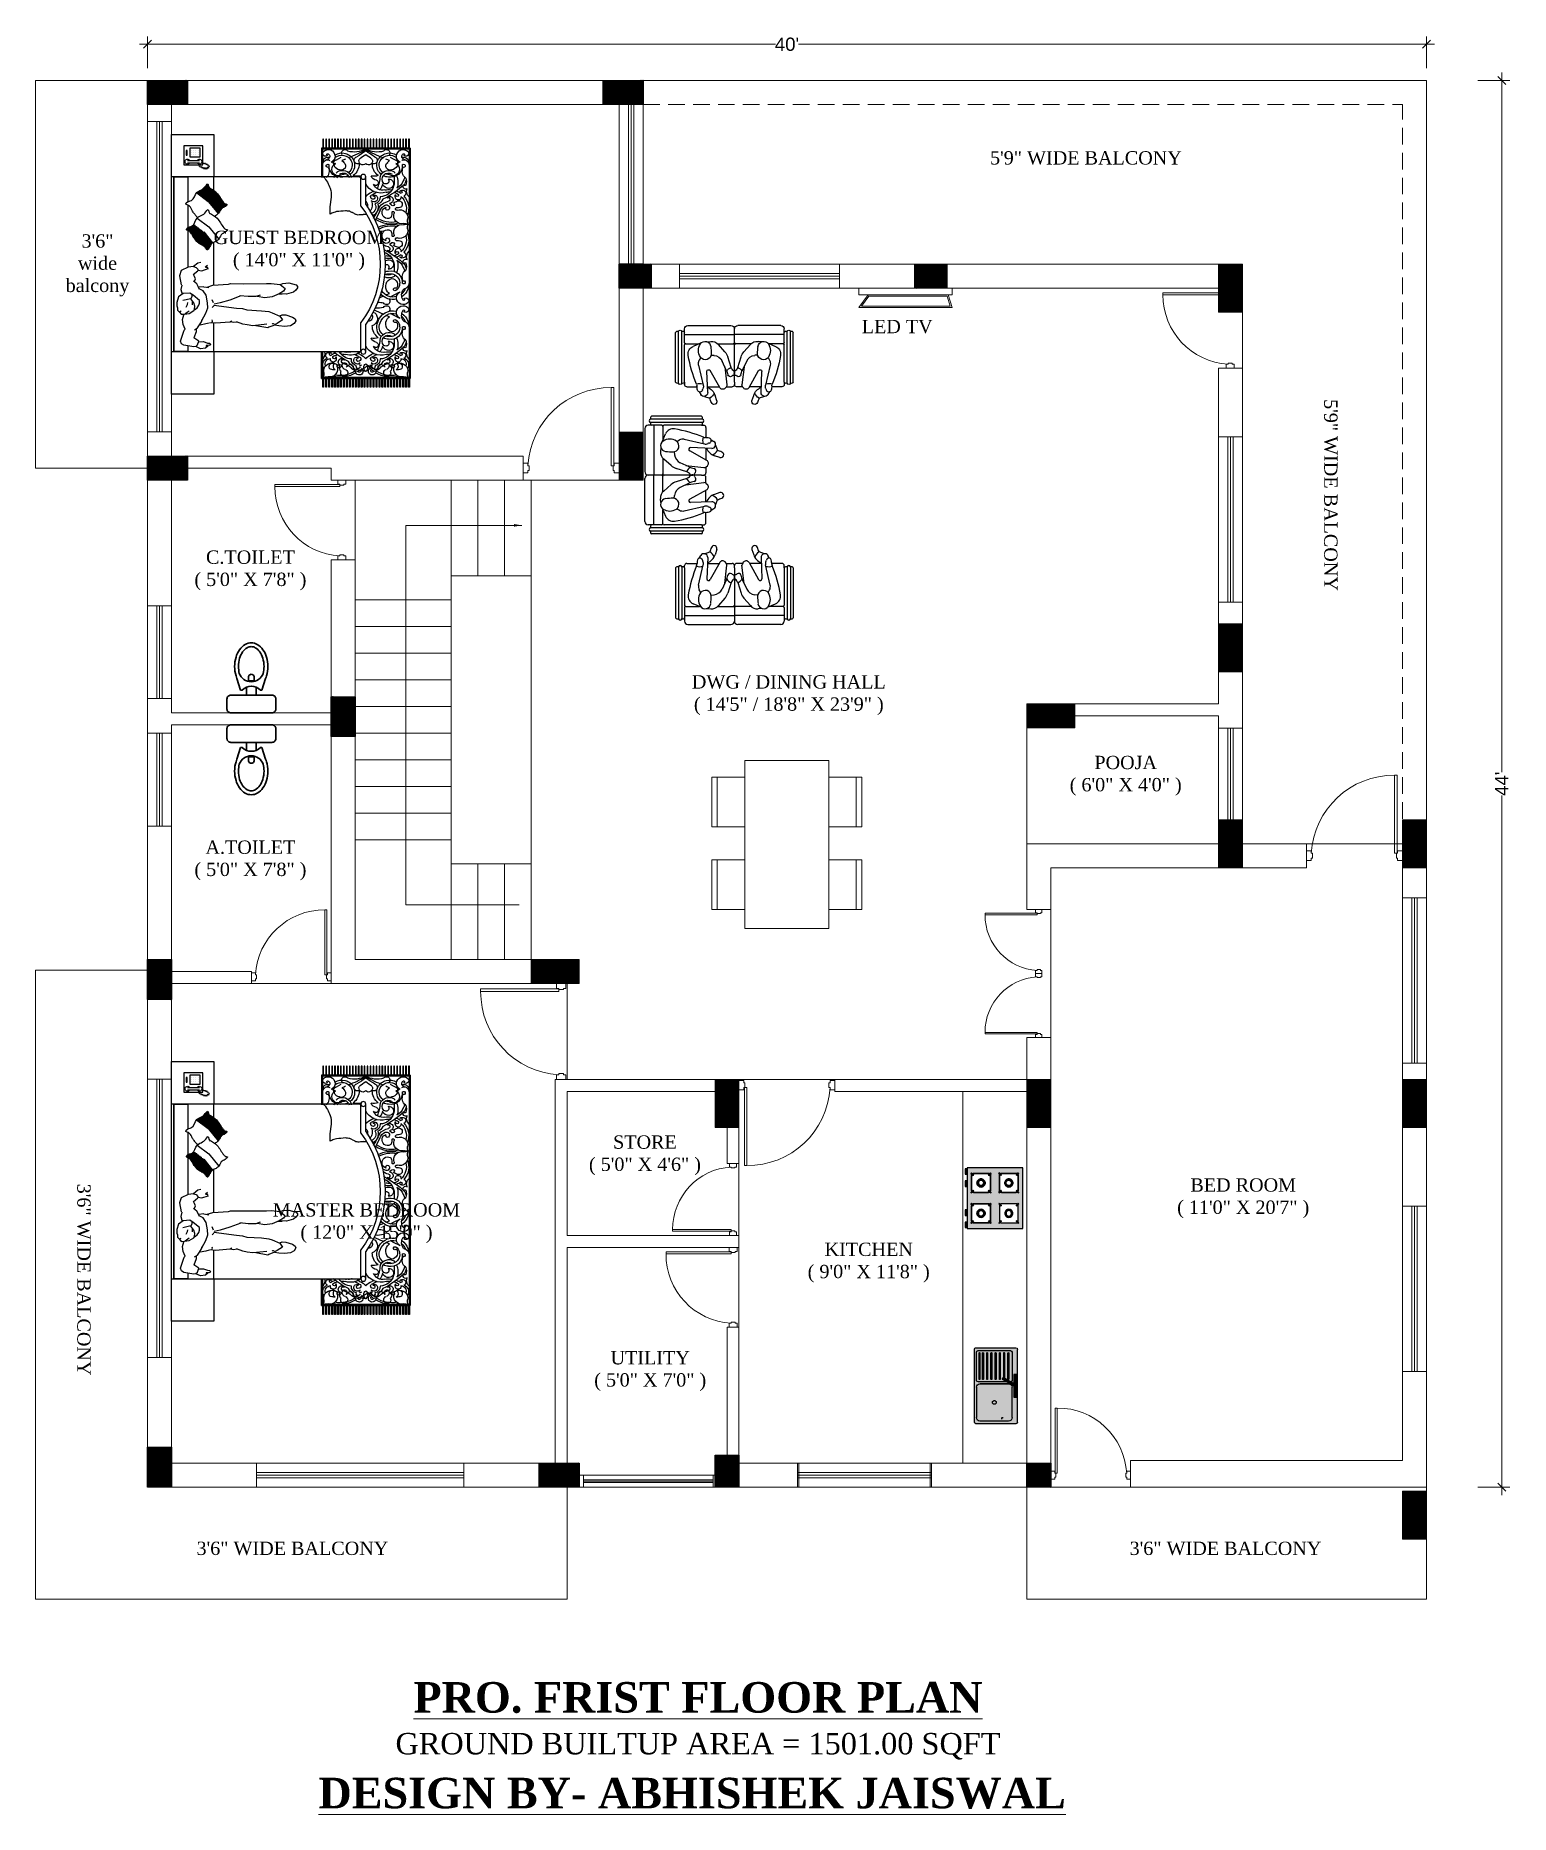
# Model space of a CAD drawing. Header units: inches. Extents: x 1245525 to 1246078, y 695303 to 695971.
import ezdxf

# ---------------------------------------------------------------- set-up
doc = ezdxf.new("R2010")
doc.units = ezdxf.units.IN
doc.header["$LTSCALE"] = 5
doc.header["$MEASUREMENT"] = 0
doc.header["$PDMODE"] = 34
doc.linetypes.add('DASHED2', pattern=[0.375, 0.25, -0.125])
doc.layers.get('0').update_dxf_attribs({"lineweight": 18})
doc.layers.add('3d wall', color=7, linetype='Continuous', true_color=0xfebea7)
for name, color, linetype in [('DIM', 7, 'Continuous'), ('FACILITATION', 44, 'Continuous'), ('FUR', 24, 'Continuous'), ('HUMAN', 1, 'Continuous')]:
    doc.layers.add(name, color=color, linetype=linetype)
for name, color, linetype, lineweight in [('OPEN', 5, 'Continuous', 15), ('symbol', 200, 'Continuous', 30), ('wall', 46, 'Continuous', 30)]:
    doc.layers.add(name, color=color, linetype=linetype, lineweight=lineweight)
doc.styles.add('AKRITI', font='', dxfattribs={"height": 5})
doc.styles.add('ARIAL', font='arial.ttf')
doc.styles.add('text1', font='TEMPSITC.TTF', dxfattribs={"height": 7})
doc.styles.get('AKRITI').set_extended_font_data('ITC Avant Garde Gothic')
doc.dimstyles.new('GHANSHYAM', dxfattribs={"dimscale": 0, "dimtxt": 6, "dimasz": 3, "dimexe": 3, "dimexo": 3, "dimgap": 0, "dimtad": 0, "dimdec": 1, "dimdsep": 46, "dimlunit": 4, "dimtxsty": 'text1', "dimblk1": 'OBLIQUE', "dimblk2": 'OBLIQUE', "dimsah": 1, "dimcen": 0.09, "dimdle": 3, "dimclrd": 2, "dimclre": 4, "dimadec": 0, "dimazin": 0, "dimtfac": 1, "dimtdec": 1, "dimtofl": 0, "dimtmove": 2, "dimatfit": 0, "dimfxl": 3, "dimtolj": 1, "dimlwd": 15, "dimlwe": 15, "dimarcsym": 0})
pattern_1 = [(7e-15, (74241.1118, 65506.9896), (1e-13, -0.33), [0.24, -0.09]), (270, (74241.1118, 65506.9896), (-0.33, -1e-13), [0.24, -0.09])]

msp = doc.modelspace()

# ---------------------------------------------------------------- texts
at = {"ltscale": 5, "attachment_point": 1, "style": 'text1'}
for s, width, gutter_width, heights, insert, char_height in [('\\A1;\\pxqc;{\\fTimes New Roman|b0|i0|c0|p18;5\'9" WIDE BALCONY}', 89.7326, 35, [0], (1245874.27, 695927.35), 5), ('\\A1;\\pxqc;{\\fTimes New Roman|b0|i0|c0|p18;GUEST BEDROOM\\P( 14\'0" X 11\'0" )}', 89.7326, 35, [0], (1245578.91, 695897.48), 5), ('\\A1;\\pxqc;{\\fTimes New Roman|b0|i0|c0|p18;3\'6"\\Pwide\\Pbalcony}', 89.7326, 35, [0], (1245503.3, 695896.16), 5), ('\\A1;\\pxqc;{\\fTimes New Roman|b0|i0|c0|p18;LED TV}', 89.7326, 35, [0], (1245803.44, 695864.04), 5), ('\\A1;\\pxqc;{\\fTimes New Roman|b0|i0|c0|p18;C.TOILET\\P( 5\'0" X 7\'8" )}', 89.7326, 35, [0], (1245560.7, 695777.48), 5), ('\\A1;\\pxqc;{\\fTimes New Roman|b0|i0|c0|p18;DWG / DINING HALL\\P( 14\'5" / 18\'8" X 23\'9" )}', 89.7326, 35, [0], (1245762.76, 695730.66), 5), ('\\A1;\\pxqc;{\\fTimes New Roman|b0|i0|c0|p18;POOJA\\P( 6\'0" X 4\'0" )}', 89.7326, 35, [0], (1245889.2, 695700.41), 5), ('\\A1;\\pxqc;{\\fTimes New Roman|b0|i0|c0|p18;A.TOILET\\P( 5\'0" X 7\'8" )}', 89.7326, 35, [0], (1245560.7, 695668.62), 5), ('\\A1;\\pxqc;{\\fTimes New Roman|b0|i0|c0|p18;STORE\\P( 5\'0" X 4\'6" )}', 89.7326, 35, [0], (1245708.77, 695557.93), 5), ('\\A1;\\pxqc;{\\fTimes New Roman|b0|i0|c0|p18;BED ROOM\\P( 11\'0" X 20\'7" )}', 89.7326, 35, [0], (1245933.3, 695541.82), 5), ('\\A1;\\pxqc;{\\fTimes New Roman|b0|i0|c0|p18;MASTER BEDROOM\\P( 12\'0" X 15\'0" )}', 89.7326, 35, [0], (1245604.25, 695532.48), 5), ('\\A1;\\pxqc;{\\fTimes New Roman|b0|i0|c0|p18;KITCHEN\\P( 9\'0" X 11\'8" )}', 89.7326, 35, [0], (1245792.75, 695517.67), 5), ('\\A1;\\pxqc;{\\fTimes New Roman|b0|i0|c0|p18;UTILITY\\P( 5\'0" X 7\'0" )}', 89.7326, 35, [0], (1245710.75, 695476.98), 5), ('\\A1;\\pxqc;{\\fTimes New Roman|b0|i0|c0|p18;3\'6" WIDE BALCONY}', 89.7326, 35, [0], (1245576.45, 695405.44), 5), ('\\A1;\\pxqc;{\\fTimes New Roman|b0|i0|c0|p18;3\'6" WIDE BALCONY}', 89.7326, 35, [0], (1245926.65, 695405.44), 5), ('\\pxqc;{\\fTimes New Roman|b1|i0|c0|p18;\\LPRO. FRIST FLOOR PLAN\\P\\A1;\\fTimes New Roman|b0|i0|c0|p18;\\H0.7x;\\lGROUND BUILTUP AREA = 1501.00 SQFT}', 360.9173, 0, [40.13], (1245593.08, 695352.74), 11.4657), ('{\\fTimes New Roman|b1|i0|c0|p18;\\LDESIGN BY- ABHISHEK JAISWAL}', 360.9173, 0, [40.13], (1245631.08, 695316.82), 11.4657)]:
    msp.add_mtext_dynamic_manual_height_columns(s, width=width, gutter_width=gutter_width, heights=heights, dxfattribs=dict(at, insert=insert, char_height=char_height))
at = {"ltscale": 5, "char_height": 5, "attachment_point": 1, "rotation": 270, "style": 'text1'}
for s, insert in [('\\A1;\\pxqc;{\\fTimes New Roman|b0|i0|c0|p18;5\'9" WIDE BALCONY}', (1246013.56, 695843.17)), ('\\A1;\\pxqc;{\\fTimes New Roman|b0|i0|c0|p18;3\'6" WIDE BALCONY}', (1245545.59, 695548.67))]:
    msp.add_mtext_dynamic_manual_height_columns(s, width=89.7326, gutter_width=35, heights=[0], dxfattribs=dict(at, insert=insert))

# ---------------------------------------------------------------- blocks, each defined once
blk = doc.blocks.new('_Oblique')
at = {"color": 0, "linetype": 'ByBlock', "lineweight": -2}
blk.add_line((-0.5, -0.5), (0.5, 0.5), dxfattribs=at)
blk = doc.blocks.new('D1')
for p, q in [((-3.25, 3), (-3.25, 35.56)), ((-3.25, 35.56), (-2.25, 35.56)), ((-2.25, 3), (-2.25, 35.56)), ((-2.25, 3), (-3.25, 3)), ((-2.25, 3), (-2, 3))]:
    blk.add_line(p, q)
for points in [[(-38, 3), (-38, 4), (-40, 4), (-40, 0), (-38, 0), (-38, 1), (-37.5, 1), (-37.5, 3)], [(-2, 3), (-2, 4), (0, 4), (0, 0), (-2, 0), (-2, 1), (-2.5, 1), (-2.5, 3)]]:
    blk.add_lwpolyline(points, close=True)
blk.add_arc((-3.5, 1), 34.56, 89.58551, 176.68222)
blk = doc.blocks.new('*E2')
at = {"layer": 'FACILITATION'}
blk.add_lwpolyline([(-108.625, 292.721), (-108.596, 292.721, 0.000001), (-108.596, 292.721, 0.000001)], format="xyb", dxfattribs=at)
blk = doc.blocks.new('SINK')
h = blk.add_hatch(color=5)
h.set_gradient(color1=(0, 0, 255), tint=1, name='CURVED')
edge = h.paths.add_edge_path()
edge.add_line((4.26, 16.2), (4.26, 14.79))
edge.add_line((4.26, 14.79), (0.03, 14.79))
edge.add_line((0.03, 14.79), (-1.43, 12.26))
edge.add_line((-1.43, 12.26), (-1.43, 1.41))
edge.add_ellipse((-2.04, 1.41), major_axis=(0.434, 0.434), ratio=1, start_angle=225, end_angle=315, ccw=False)
edge.add_line((-2.04, 0.8), (-12.61, 0.8))
edge.add_ellipse((-12.61, 1.41), major_axis=(-0.434, 0.434), ratio=1, start_angle=45, end_angle=135, ccw=False)
edge.add_line((-13.22, 1.41), (-13.22, 13.53))
edge.add_ellipse((-12.61, 13.53), major_axis=(-0.434, 0.434), ratio=1, start_angle=-45, end_angle=45, ccw=False)
edge.add_line((-12.61, 14.14), (-2.04, 14.14))
edge.add_ellipse((-2.04, 13.53), major_axis=(0.434, 0.434), ratio=1, start_angle=326.20123, end_angle=405, ccw=False)
edge.add_line((-1.44, 13.65), (-0.78, 14.79))
edge.add_line((-0.78, 14.79), (-4.2, 14.79))
edge.add_line((-4.2, 14.79), (-4.2, 16.2))
edge.add_line((-4.2, 16.2), (-13.63, 16.2))
edge.add_ellipse((-13.63, 15.59), major_axis=(-0.434, 0.434), ratio=1, start_angle=-45, end_angle=45)
edge.add_line((-14.24, 15.59), (-14.24, 0.61))
edge.add_ellipse((-13.63, 0.61), major_axis=(0.434, 0.434), ratio=1, start_angle=135, end_angle=225)
edge.add_line((-13.63, 0), (13.63, 0))
edge.add_ellipse((13.63, 0.61), major_axis=(0.434, 0.434), ratio=1, start_angle=225, end_angle=315)
edge.add_line((14.24, 0.61), (14.24, 15.59))
edge.add_ellipse((13.63, 15.59), major_axis=(-0.434, 0.434), ratio=1, start_angle=225, end_angle=315)
edge.add_line((13.63, 16.2), (4.26, 16.2))
edge = h.paths.add_edge_path(flags=16)
edge.add_ellipse((11.95, 12.87), major_axis=(0.899, 0.899), ratio=1, start_angle=315, end_angle=405, ccw=False)
edge.add_line((13.22, 12.87), (13.22, 2.07))
edge.add_ellipse((11.95, 2.07), major_axis=(-0.899, 0.899), ratio=1, start_angle=135, end_angle=225, ccw=False)
edge.add_line((11.95, 0.8), (0.51, 0.8))
edge.add_ellipse((0.51, 2.07), major_axis=(0.899, 0.899), ratio=1, start_angle=135, end_angle=225, ccw=False)
edge.add_line((-0.76, 2.07), (-0.76, 12.87))
edge.add_ellipse((0.51, 12.87), major_axis=(-0.899, 0.899), ratio=1, start_angle=39.375, end_angle=45, ccw=False)
edge.add_ellipse((0.51, 12.87), major_axis=(-0.899, 0.899), ratio=1, start_angle=33.75, end_angle=39.375)
edge.add_ellipse((0.51, 12.87), major_axis=(-0.899, 0.899), ratio=1, start_angle=28.125, end_angle=33.75)
edge.add_ellipse((0.51, 12.87), major_axis=(-0.899, 0.899), ratio=1, start_angle=22.5, end_angle=28.125)
edge.add_ellipse((0.51, 12.87), major_axis=(-0.899, 0.899), ratio=1, start_angle=-45, end_angle=45)
edge.add_ellipse((0.51, 12.87), major_axis=(-0.899, 0.899), ratio=1, start_angle=22.5, end_angle=28.125)
edge.add_ellipse((0.51, 12.87), major_axis=(-0.899, 0.899), ratio=1, start_angle=16.875, end_angle=22.5)
edge.add_ellipse((0.51, 12.87), major_axis=(-0.899, 0.899), ratio=1, start_angle=-45, end_angle=45)
edge.add_ellipse((0.51, 12.87), major_axis=(-0.899, 0.899), ratio=1, start_angle=11.25, end_angle=16.875)
edge.add_ellipse((0.51, 12.87), major_axis=(-0.899, 0.899), ratio=1, start_angle=5.625, end_angle=11.25)
edge.add_ellipse((0.51, 12.87), major_axis=(-0.899, 0.899), ratio=1, start_angle=-45, end_angle=45)
edge.add_ellipse((0.51, 12.87), major_axis=(-0.899, 0.899), ratio=1, start_angle=5.625, end_angle=11.25)
edge.add_ellipse((0.51, 12.87), major_axis=(-0.899, 0.899), ratio=1, start_angle=0, end_angle=5.625)
edge.add_ellipse((0.51, 12.87), major_axis=(-0.899, 0.899), ratio=1, start_angle=-5.625, end_angle=0)
edge.add_ellipse((0.51, 12.87), major_axis=(-0.899, 0.899), ratio=1, start_angle=-11.25, end_angle=-5.625)
edge.add_ellipse((0.51, 12.87), major_axis=(-0.899, 0.899), ratio=1, start_angle=-45, end_angle=45)
edge.add_ellipse((0.51, 12.87), major_axis=(-0.899, 0.899), ratio=1, start_angle=-11.25, end_angle=-5.625)
edge.add_ellipse((0.51, 12.87), major_axis=(-0.899, 0.899), ratio=1, start_angle=-45, end_angle=45)
edge.add_ellipse((0.51, 12.87), major_axis=(-0.899, 0.899), ratio=1, start_angle=-11.25, end_angle=-5.625)
edge.add_ellipse((0.51, 12.87), major_axis=(-0.899, 0.899), ratio=1, start_angle=-16.8753, end_angle=-11.25)
edge.add_ellipse((0.51, 12.87), major_axis=(-0.899, 0.899), ratio=1, start_angle=-22.5, end_angle=-16.8753)
edge.add_ellipse((0.51, 12.87), major_axis=(-0.899, 0.899), ratio=1, start_angle=-28.12462, end_angle=-22.5)
edge.add_ellipse((0.51, 12.87), major_axis=(-0.899, 0.899), ratio=1, start_angle=-45, end_angle=45)
edge.add_ellipse((0.51, 12.87), major_axis=(-0.899, 0.899), ratio=1, start_angle=-33.75, end_angle=-28.12462)
edge.add_ellipse((0.51, 12.87), major_axis=(-0.899, 0.899), ratio=1, start_angle=-39.375, end_angle=-33.75)
edge.add_ellipse((0.51, 12.87), major_axis=(-0.899, 0.899), ratio=1, start_angle=-45, end_angle=45)
edge.add_ellipse((0.51, 12.87), major_axis=(-0.899, 0.899), ratio=1, start_angle=-39.375, end_angle=-33.75)
edge.add_ellipse((0.51, 12.87), major_axis=(-0.899, 0.899), ratio=1, start_angle=-45, end_angle=-39.375, ccw=False)
edge.add_line((0.51, 14.14), (11.95, 14.14))
edge = h.paths.add_edge_path(flags=0)
edge.add_ellipse((6.23, 7.47), major_axis=(0.498, 0.498), ratio=1, start_angle=-45, end_angle=135, ccw=False)
edge.add_ellipse((6.23, 7.47), major_axis=(-0.498, 0.498), ratio=1, start_angle=45, end_angle=225, ccw=False)
at = {"layer": 'FACILITATION'}
h = blk.add_hatch(color=251, dxfattribs=at)
h.set_gradient(color1=(89, 89, 89), rotation=45, one_color=1, tint=1, name='CYLINDER')
edge = h.paths.add_edge_path()
edge.add_ellipse((-12.61, 13.53), major_axis=(-0.434, 0.434), ratio=1, start_angle=-45, end_angle=45, ccw=False)
edge.add_line((-12.61, 14.14), (-2.04, 14.14))
edge.add_ellipse((-2.04, 13.53), major_axis=(0.434, 0.434), ratio=1, start_angle=315, end_angle=405, ccw=False)
edge.add_line((-1.43, 13.53), (-1.43, 1.41))
edge.add_ellipse((-2.04, 1.41), major_axis=(0.434, 0.434), ratio=1, start_angle=225, end_angle=315, ccw=False)
edge.add_line((-2.04, 0.8), (-12.61, 0.8))
edge.add_ellipse((-12.61, 1.41), major_axis=(-0.434, 0.434), ratio=1, start_angle=45, end_angle=135, ccw=False)
edge.add_line((-13.22, 1.41), (-13.22, 13.53))
edge = h.paths.add_edge_path(flags=16)
edge.add_ellipse((-12.31, 4.81), major_axis=(-0.112, 0.112), ratio=1, start_angle=-45, end_angle=42.19071)
edge.add_ellipse((-12.31, 4.81), major_axis=(0.112, 0.112), ratio=1, start_angle=132.19071, end_angle=225)
edge.add_line((-12.31, 4.65), (-2.46, 4.65))
edge.add_ellipse((-2.46, 4.81), major_axis=(0.112, 0.112), ratio=1, start_angle=225, end_angle=315.48444)
edge.add_ellipse((-2.46, 4.81), major_axis=(-0.112, 0.112), ratio=1, start_angle=225.48444, end_angle=315)
edge.add_line((-2.46, 4.96), (-12.31, 4.96))
edge = h.paths.add_edge_path(flags=16)
edge.add_ellipse((-2.46, 6.4), major_axis=(0.112, 0.112), ratio=1, start_angle=225, end_angle=314.272)
edge.add_ellipse((-2.46, 6.4), major_axis=(-0.112, 0.112), ratio=1, start_angle=224.272, end_angle=315)
edge.add_line((-2.46, 6.55), (-12.31, 6.55))
edge.add_ellipse((-12.31, 6.4), major_axis=(-0.112, 0.112), ratio=1, start_angle=-45, end_angle=42.0493)
edge.add_ellipse((-12.31, 6.4), major_axis=(-0.112, 0.112), ratio=1, start_angle=42.0493, end_angle=135)
edge.add_line((-12.31, 6.24), (-2.46, 6.24))
edge = h.paths.add_edge_path(flags=16)
edge.add_ellipse((-12.31, 3.22), major_axis=(-0.112, 0.112), ratio=1, start_angle=-45, end_angle=45)
edge.add_ellipse((-12.31, 3.22), major_axis=(-0.112, 0.112), ratio=1, start_angle=45, end_angle=135)
edge.add_line((-12.31, 3.06), (-2.46, 3.06))
edge.add_ellipse((-2.46, 3.22), major_axis=(0.112, 0.112), ratio=1, start_angle=225, end_angle=315)
edge.add_ellipse((-2.46, 3.22), major_axis=(0.112, 0.112), ratio=1, start_angle=315, end_angle=405)
edge.add_line((-2.46, 3.38), (-12.31, 3.38))
edge = h.paths.add_edge_path(flags=16)
edge.add_ellipse((-2.46, 7.98), major_axis=(0.112, 0.112), ratio=1, start_angle=225, end_angle=315)
edge.add_ellipse((-2.46, 7.98), major_axis=(-0.112, 0.112), ratio=1, start_angle=225, end_angle=315)
edge.add_line((-2.46, 8.14), (-12.31, 8.14))
edge.add_ellipse((-12.31, 7.98), major_axis=(0.112, 0.112), ratio=1, start_angle=45, end_angle=135)
edge.add_ellipse((-12.31, 7.98), major_axis=(-0.112, 0.112), ratio=1, start_angle=45, end_angle=135)
edge.add_line((-12.31, 7.83), (-2.46, 7.83))
edge = h.paths.add_edge_path(flags=16)
edge.add_ellipse((-12.31, 1.95), major_axis=(-0.112, 0.112), ratio=1, start_angle=-45, end_angle=45.00122)
edge.add_ellipse((-12.31, 1.95), major_axis=(-0.112, 0.112), ratio=1, start_angle=45.00122, end_angle=135)
edge.add_line((-12.31, 1.79), (-2.46, 1.79))
edge.add_ellipse((-2.46, 1.95), major_axis=(0.112, 0.112), ratio=1, start_angle=225, end_angle=315)
edge.add_ellipse((-2.46, 1.95), major_axis=(0.112, 0.112), ratio=1, start_angle=315, end_angle=405)
edge.add_line((-2.46, 2.1), (-12.31, 2.1))
edge = h.paths.add_edge_path(flags=16)
edge.add_ellipse((-2.46, 9.57), major_axis=(-0.112, 0.112), ratio=1, start_angle=135, end_angle=224.51583)
edge.add_ellipse((-2.46, 9.57), major_axis=(0.112, 0.112), ratio=1, start_angle=314.51583, end_angle=405)
edge.add_line((-2.46, 9.73), (-12.31, 9.73))
edge.add_ellipse((-12.31, 9.57), major_axis=(0.112, 0.112), ratio=1, start_angle=45, end_angle=133.52608)
edge.add_ellipse((-12.31, 9.57), major_axis=(-0.112, 0.112), ratio=1, start_angle=43.52608, end_angle=135)
edge.add_line((-12.31, 9.41), (-2.46, 9.41))
edge = h.paths.add_edge_path(flags=16)
edge.add_ellipse((-2.46, 11.16), major_axis=(0.112, 0.112), ratio=1, start_angle=225, end_angle=314.51474)
edge.add_ellipse((-2.46, 11.16), major_axis=(-0.112, 0.112), ratio=1, start_angle=224.51474, end_angle=315)
edge.add_line((-2.46, 11.32), (-12.31, 11.32))
edge.add_ellipse((-12.31, 11.16), major_axis=(0.112, 0.112), ratio=1, start_angle=45, end_angle=138.02998)
edge.add_ellipse((-12.31, 11.16), major_axis=(0.112, 0.112), ratio=1, start_angle=138.02998, end_angle=225)
edge.add_line((-12.31, 11), (-2.46, 11))
edge = h.paths.add_edge_path(flags=16)
edge.add_ellipse((-2.46, 12.75), major_axis=(0.112, 0.112), ratio=1, start_angle=225, end_angle=315.41609)
edge.add_ellipse((-2.46, 12.75), major_axis=(-0.112, 0.112), ratio=1, start_angle=225.41609, end_angle=315)
edge.add_line((-2.46, 12.91), (-12.31, 12.91))
edge.add_ellipse((-12.31, 12.75), major_axis=(-0.112, 0.112), ratio=1, start_angle=-45, end_angle=45.00002)
edge.add_ellipse((-12.31, 12.75), major_axis=(0.112, 0.112), ratio=1, start_angle=135.00002, end_angle=225)
edge.add_line((-12.31, 12.59), (-2.46, 12.59))
h = blk.add_hatch(color=251, dxfattribs=at)
h.set_gradient(color1=(89, 89, 89), rotation=45, one_color=1, tint=1, name='CYLINDER')
edge = h.paths.add_edge_path()
edge.add_line((-4.2, 14.79), (-4.2, 16.2))
edge.add_line((-4.2, 16.2), (-2.79, 16.2))
edge.add_ellipse((-2.79, 15.5), major_axis=(-0.498, 0.498), ratio=1, start_angle=-45, end_angle=30.52249)
edge.add_line((-3.47, 15.67), (-3.85, 15.67))
edge.add_line((-3.85, 15.67), (-3.85, 15.32))
edge.add_line((-3.85, 15.32), (-3.47, 15.32))
edge.add_ellipse((-2.79, 15.5), major_axis=(-0.498, 0.498), ratio=1, start_angle=59.47751, end_angle=135)
edge.add_line((-2.79, 14.79), (-4.2, 14.79))
h = blk.add_hatch(color=251, dxfattribs=at)
h.set_gradient(color1=(89, 89, 89), rotation=45, one_color=1, tint=1, name='SPHERICAL')
edge = h.paths.add_edge_path()
edge.add_ellipse((-2.79, 15.5), major_axis=(-0.498, 0.498), ratio=1, start_angle=0, end_angle=360, ccw=False)
h = blk.add_hatch(color=251, dxfattribs=at)
h.set_gradient(color1=(89, 89, 89), rotation=90, one_color=1, tint=1, name='CYLINDER')
edge = h.paths.add_edge_path()
edge.add_line((-3.09, 10.79), (-0.47, 15.33))
edge.add_ellipse((0.03, 15.5), major_axis=(-0.374, 0.374), ratio=1, start_angle=63.18986, end_angle=146.8109)
edge.add_line((0.14, 14.98), (-2.48, 10.44))
edge.add_ellipse((-2.79, 10.61), major_axis=(0.249, 0.249), ratio=1, start_angle=105, end_angle=285, ccw=False)
edge.add_line((-3.09, 10.79), (-3.09, 10.79))
h = blk.add_hatch(color=251, dxfattribs=at)
h.set_gradient(color1=(89, 89, 89), rotation=45, one_color=1, tint=1, name='CYLINDER')
edge = h.paths.add_edge_path()
edge.add_ellipse((2.85, 15.5), major_axis=(-0.498, 0.498), ratio=1, start_angle=-45, end_angle=135)
edge.add_line((2.85, 14.79), (0.03, 14.79))
edge.add_line((0.03, 14.79), (0.14, 14.98))
edge.add_ellipse((0.03, 15.5), major_axis=(0.374, 0.374), ratio=1, start_angle=236.81085, end_angle=405)
edge.add_ellipse((0.03, 15.5), major_axis=(0.374, 0.374), ratio=1, start_angle=45, end_angle=153.18982)
edge.add_line((-0.47, 15.33), (-0.78, 14.79))
edge.add_line((-0.78, 14.79), (-2.79, 14.79))
edge.add_ellipse((-2.79, 15.5), major_axis=(-0.498, 0.498), ratio=1, start_angle=135, end_angle=315)
edge.add_line((-2.79, 16.2), (2.85, 16.2))
h = blk.add_hatch(color=8, dxfattribs=at)
h.set_gradient(color1=(122, 122, 122), one_color=1, tint=1, name='SPHERICAL')
edge = h.paths.add_edge_path()
edge.add_ellipse((0.51, 2.07), major_axis=(0.899, 0.899), ratio=1, start_angle=135, end_angle=225, ccw=False)
edge.add_line((-0.76, 2.07), (-0.76, 12.87))
edge.add_ellipse((0.51, 12.87), major_axis=(-0.899, 0.899), ratio=1, start_angle=-45, end_angle=45, ccw=False)
edge.add_line((0.51, 14.14), (11.95, 14.14))
edge.add_ellipse((11.95, 12.87), major_axis=(-0.899, 0.899), ratio=1, start_angle=225, end_angle=315, ccw=False)
edge.add_line((13.22, 12.87), (13.22, 2.07))
edge.add_ellipse((11.95, 2.07), major_axis=(0.899, 0.899), ratio=1, start_angle=225, end_angle=315, ccw=False)
edge.add_line((11.95, 0.8), (0.51, 0.8))
edge = h.paths.add_edge_path(flags=16)
edge.add_ellipse((6.23, 7.47), major_axis=(0.498, 0.498), ratio=1, start_angle=315, end_angle=495)
edge.add_ellipse((6.23, 7.47), major_axis=(-0.498, 0.498), ratio=1, start_angle=45, end_angle=225)
h = blk.add_hatch(color=8, dxfattribs=at)
h.set_gradient(color1=(122, 122, 122), one_color=1, tint=1, name='SPHERICAL')
edge = h.paths.add_edge_path()
edge.add_ellipse((0.51, 2.07), major_axis=(0.899, 0.899), ratio=1, start_angle=135, end_angle=225, ccw=False)
edge.add_line((-0.76, 2.07), (-0.76, 12.87))
edge.add_ellipse((0.51, 12.87), major_axis=(-0.899, 0.899), ratio=1, start_angle=-45, end_angle=45, ccw=False)
edge.add_line((0.51, 14.14), (11.95, 14.14))
edge.add_ellipse((11.95, 12.87), major_axis=(-0.899, 0.899), ratio=1, start_angle=225, end_angle=315, ccw=False)
edge.add_line((13.22, 12.87), (13.22, 2.07))
edge.add_ellipse((11.95, 2.07), major_axis=(0.899, 0.899), ratio=1, start_angle=225, end_angle=315, ccw=False)
edge.add_line((11.95, 0.8), (0.51, 0.8))
edge = h.paths.add_edge_path(flags=16)
edge.add_ellipse((6.23, 7.47), major_axis=(0.498, 0.498), ratio=1, start_angle=315, end_angle=495)
edge.add_ellipse((6.23, 7.47), major_axis=(0.498, 0.498), ratio=1, start_angle=135, end_angle=315)
h = blk.add_hatch(color=251, dxfattribs=at)
h.set_gradient(color1=(89, 89, 89), rotation=45, one_color=1, tint=1, name='SPHERICAL')
edge = h.paths.add_edge_path()
edge.add_ellipse((0.03, 15.5), major_axis=(0.317, 0.317), ratio=1, start_angle=225, end_angle=405, ccw=False)
edge.add_ellipse((0.03, 15.5), major_axis=(0.317, 0.317), ratio=1, start_angle=45, end_angle=225, ccw=False)
h = blk.add_hatch(color=251, dxfattribs=at)
h.set_gradient(color1=(89, 89, 89), rotation=45, one_color=1, tint=1, name='SPHERICAL')
edge = h.paths.add_edge_path()
edge.add_ellipse((2.85, 15.5), major_axis=(-0.498, 0.498), ratio=1, start_angle=0, end_angle=360, ccw=False)
h = blk.add_hatch(color=251, dxfattribs=at)
h.set_gradient(color1=(89, 89, 89), rotation=45, one_color=1, tint=1, name='CYLINDER')
edge = h.paths.add_edge_path()
edge.add_line((3.91, 15.67), (3.53, 15.67))
edge.add_ellipse((2.85, 15.5), major_axis=(0.498, 0.498), ratio=1, start_angle=329.47751, end_angle=405)
edge.add_line((2.85, 16.2), (4.26, 16.2))
edge.add_line((4.26, 16.2), (4.26, 14.79))
edge.add_line((4.26, 14.79), (2.85, 14.79))
edge.add_ellipse((2.85, 15.5), major_axis=(0.498, 0.498), ratio=1, start_angle=225, end_angle=300.52249)
edge.add_line((3.53, 15.32), (3.91, 15.32))
edge.add_line((3.91, 15.32), (3.91, 15.67))
for points in [[(-14.24, 0.61), (-14.24, 15.59)], [(13.63, 16.2), (-13.63, 16.2)], [(-13.22, 1.41), (-13.22, 13.53)], [(-12.61, 14.14), (-2.04, 14.14)], [(0.03, 14.79), (4.26, 14.79), (4.26, 16.2), (-4.2, 16.2), (-4.2, 14.79), (-0.78, 14.79)], [(-3.45, 15.67), (-3.85, 15.67), (-3.85, 15.32), (-3.45, 15.32)], [(-0.41, 15.43), (-3.09, 10.79), (-0.47, 15.33)], [(0.14, 14.98), (-2.48, 10.44), (0.2, 15.08)], [(-1.43, 13.53), (-1.43, 1.41)], [(11.95, 14.14), (0.51, 14.14)], [(3.51, 15.67), (3.91, 15.67), (3.91, 15.32), (3.51, 15.32)], [(14.24, 15.59), (14.24, 0.61)], [(-12.31, 12.91), (-2.46, 12.91)], [(-2.46, 12.59), (-12.31, 12.59)], [(-12.31, 11.32), (-2.46, 11.32)], [(-2.46, 11), (-12.31, 11)], [(-12.31, 9.73), (-2.46, 9.73)], [(-2.46, 9.41), (-12.31, 9.41)], [(-12.31, 8.14), (-2.46, 8.14)], [(-2.46, 7.83), (-12.31, 7.83)], [(13.22, 2.07), (13.22, 12.87)], [(13.63, 0), (-13.63, 0)], [(-2.04, 0.8), (-12.61, 0.8)], [(-12.31, 6.55), (-2.46, 6.55)], [(-2.46, 6.24), (-12.31, 6.24)], [(-12.31, 4.96), (-2.46, 4.96)], [(-2.46, 4.65), (-12.31, 4.65)], [(-12.31, 3.38), (-2.46, 3.38)], [(-2.46, 3.06), (-12.31, 3.06)], [(-12.31, 2.1), (-2.46, 2.1)], [(-2.46, 1.79), (-12.31, 1.79)], [(0.51, 0.8), (11.95, 0.8)]]:
    blk.add_lwpolyline(points, dxfattribs=at)
blk.add_lwpolyline([(-0.76, 2.07), (-0.76, 12.87)], close=True, dxfattribs=at)
at = {"layer": 'FACILITATION', "extrusion": (0, 0, -1)}
for centre, major_axis, start_param, end_param in [((-13.63, 15.59), (-0.434, 0.434), 5.497787, 7.068583), ((-12.61, 13.53), (-0.434, 0.434), 5.497787, 7.068583), ((-2.79, 15.5), (-0.498, 0.498), 5.497787, 11.780972), ((-2.04, 13.53), (0.434, 0.434), -0.785398, 0.785398), ((0.51, 12.87), (-0.899, 0.899), 5.497787, 7.068583), ((0.51, 12.87), (-0.899, 0.899), 5.497787, 7.068583), ((0.03, 15.5), (-0.374, 0.374), 5.497787, 11.780972), ((0.03, 15.5), (0.317, 0.317), 3.926991, 10.210176), ((2.85, 15.5), (-0.498, 0.498), 5.497787, 11.780972), ((11.95, 12.87), (0.899, 0.899), -0.785398, 0.785398), ((13.63, 15.59), (-0.434, 0.434), 0.785398, 2.356194), ((-12.31, 12.75), (0.112, 0.112), 3.926991, 5.497787), ((-12.31, 12.75), (-0.112, 0.112), 3.926991, 5.497787), ((-12.31, 11.16), (0.112, 0.112), 3.926991, 5.497787), ((-12.31, 11.16), (0.112, 0.112), 2.356194, 3.926991), ((-12.31, 9.57), (0.112, 0.112), 3.926991, 5.497787), ((-12.31, 9.57), (-0.112, 0.112), 3.926991, 5.497787), ((-12.31, 7.98), (0.112, 0.112), 3.926991, 5.497787), ((-12.31, 7.98), (-0.112, 0.112), 3.926991, 5.497787), ((-2.46, 12.75), (-0.112, 0.112), 0.785398, 2.356194), ((-2.46, 12.75), (0.112, 0.112), 0.785398, 2.356194), ((-2.46, 11.16), (-0.112, 0.112), 0.785398, 2.356194), ((-2.46, 11.16), (-0.112, 0.112), 2.356194, 3.926991), ((-2.46, 9.57), (-0.112, 0.112), 0.785398, 2.356194), ((-2.46, 9.57), (0.112, 0.112), 0.785398, 2.356194), ((-2.46, 7.98), (-0.112, 0.112), 0.785398, 2.356194), ((-2.46, 7.98), (0.112, 0.112), 0.785398, 2.356194), ((6.23, 7.47), (0.498, 0.498), 3.926991, 7.068583), ((6.23, 7.47), (-0.498, 0.498), 2.356194, 5.497787), ((12.22, 10.61), (0.249, 0.249), 1.308997, 4.45059), ((-13.63, 0.61), (0.434, 0.434), 2.356194, 3.926991), ((-12.61, 1.41), (-0.434, 0.434), 3.926991, 5.497787), ((-12.31, 6.4), (0.112, 0.112), 3.926991, 5.497787), ((-12.31, 6.4), (-0.112, 0.112), 3.926991, 5.497787), ((-12.31, 4.81), (0.112, 0.112), 3.926991, 5.497787), ((-12.31, 4.81), (-0.112, 0.112), 3.926991, 5.497787), ((-12.31, 3.22), (-0.112, 0.112), 5.497787, 7.068583), ((-12.31, 3.22), (-0.112, 0.112), 3.926991, 5.497787), ((-12.31, 1.95), (0.112, 0.112), 3.926991, 5.497787), ((-12.31, 1.95), (-0.112, 0.112), 3.926991, 5.497787), ((-2.46, 6.4), (-0.112, 0.112), 0.785398, 2.356194), ((-2.46, 6.4), (0.112, 0.112), 0.785398, 2.356194), ((-2.46, 4.81), (-0.112, 0.112), 0.785398, 2.356194), ((-2.46, 4.81), (0.112, 0.112), 0.785398, 2.356194), ((-2.46, 3.22), (0.112, 0.112), -0.785398, 0.785398), ((-2.46, 3.22), (0.112, 0.112), 0.785398, 2.356194), ((-2.46, 1.95), (-0.112, 0.112), 0.785398, 2.356194), ((-2.46, 1.95), (0.112, 0.112), 0.785398, 2.356194), ((-2.04, 1.41), (0.434, 0.434), 0.785398, 2.356194), ((-2.04, 1.41), (0.434, 0.434), 0.785398, 2.356194), ((0.51, 2.07), (0.899, 0.899), 2.356194, 3.926991), ((0.51, 2.07), (0.899, 0.899), 2.356194, 3.926991), ((11.95, 2.07), (-0.899, 0.899), 2.356194, 3.926991), ((13.63, 0.61), (0.434, 0.434), 0.785398, 2.356194)]:
    blk.add_ellipse(centre, major_axis=major_axis, ratio=1, start_param=start_param, end_param=end_param, dxfattribs=at)
at = {"layer": 'FACILITATION', "xscale": -27.74922918807715, "yscale": 27.74922918819357, "zscale": 27.74922918808734}
blk.add_blockref('*E2', (-3026.08, -8122.79), dxfattribs=at)
blk = doc.blocks.new('stove')
at = {"layer": 'FACILITATION'}
h = blk.add_hatch(color=7, dxfattribs=at)
h.paths.add_polyline_path([(-99.299, 288.36), (-99.286, 288.36), (-99.286, 288.411), (-99.299, 288.411)])
h.paths.add_polyline_path([(-99.299, 288.474), (-99.286, 288.474), (-99.286, 288.525), (-99.299, 288.525)])
h.paths.add_polyline_path([(-99.286, 288.797), (-99.299, 288.797), (-99.299, 288.746), (-99.286, 288.746)])
h.paths.add_polyline_path([(-99.286, 288.911), (-99.299, 288.911), (-99.299, 288.86), (-99.286, 288.86)])
h = blk.add_hatch(color=254, dxfattribs=at)
h.set_gradient(color1=(214, 214, 194), color2=(230, 233, 255), tint=1, name='HEMISPHERICAL')
h.paths.add_polyline_path([(-98.759, 288.921), (-99.28, 288.921), (-99.28, 288.35), (-98.759, 288.35)])
h.paths.add_polyline_path([(-98.889, 288.582), (-98.82, 288.582, -0.15059), (-98.809, 288.578), (-98.8, 288.587), (-98.795, 288.582), (-98.804, 288.573, -0.15059), (-98.801, 288.563), (-98.801, 288.493), (-98.801, 288.423, -0.15059), (-98.804, 288.412), (-98.795, 288.403), (-98.8, 288.398), (-98.809, 288.407, -0.15059), (-98.82, 288.404), (-98.889, 288.404), (-98.959, 288.404, -0.15059), (-98.97, 288.407), (-98.979, 288.398), (-98.984, 288.403), (-98.975, 288.412, -0.15059), (-98.978, 288.423), (-98.978, 288.493), (-98.978, 288.563, -0.15059), (-98.975, 288.573), (-98.984, 288.582), (-98.979, 288.587), (-98.97, 288.578, -0.15059), (-98.959, 288.582)], flags=16)
h.paths.add_polyline_path([(-98.959, 288.689, -0.15059), (-98.97, 288.693), (-98.979, 288.684), (-98.984, 288.689), (-98.975, 288.698, -0.15059), (-98.978, 288.708), (-98.978, 288.778), (-98.978, 288.848, -0.15059), (-98.975, 288.859), (-98.984, 288.868), (-98.979, 288.873), (-98.97, 288.864, -0.15059), (-98.959, 288.867), (-98.889, 288.867), (-98.82, 288.867, -0.15059), (-98.809, 288.864), (-98.8, 288.873), (-98.795, 288.868), (-98.804, 288.859, -0.15059), (-98.801, 288.848), (-98.801, 288.778), (-98.801, 288.708, -0.15059), (-98.804, 288.698), (-98.795, 288.689), (-98.8, 288.684), (-98.809, 288.693, -0.15059), (-98.82, 288.689), (-98.889, 288.689)], flags=16)
h.paths.add_polyline_path([(-98.959, 288.567), (-98.964, 288.562), (-98.984, 288.582), (-98.979, 288.587)], flags=16)
h.paths.add_polyline_path([(-98.889, 288.531, -0.414214), (-98.851, 288.493, -0.414214), (-98.889, 288.455, -0.414214), (-98.927, 288.493, -0.414214)], flags=0)
h.paths.add_polyline_path([(-98.927, 288.778, -0.414214), (-98.889, 288.816, -0.414214), (-98.851, 288.778, -0.414214), (-98.889, 288.74, -0.414214)], flags=0)
h.paths.add_polyline_path([(-98.864, 288.493, -0.414214), (-98.889, 288.467, -0.414214), (-98.915, 288.493, -0.414214), (-98.889, 288.518, -0.414214)], flags=0)
h.paths.add_polyline_path([(-98.915, 288.778, -0.414214), (-98.889, 288.804, -0.414214), (-98.864, 288.778, -0.414214), (-98.889, 288.753, -0.414214)], flags=0)
h.paths.add_polyline_path([(-98.82, 288.567), (-98.8, 288.587), (-98.795, 288.582), (-98.815, 288.562)], flags=16)
h.paths.add_polyline_path([(-99.055, 288.582), (-99.064, 288.573, -0.15059), (-99.061, 288.563), (-99.061, 288.493), (-99.061, 288.423, -0.15059), (-99.064, 288.412), (-99.055, 288.403), (-99.06, 288.398), (-99.069, 288.407, -0.15059), (-99.08, 288.404), (-99.15, 288.404), (-99.219, 288.404, -0.15059), (-99.23, 288.407), (-99.239, 288.398), (-99.244, 288.403), (-99.235, 288.412, -0.15059), (-99.238, 288.423), (-99.238, 288.493), (-99.238, 288.563, -0.15059), (-99.235, 288.573), (-99.244, 288.582), (-99.239, 288.587), (-99.23, 288.578, -0.15059), (-99.219, 288.582), (-99.15, 288.582), (-99.08, 288.582, -0.15059), (-99.069, 288.578), (-99.06, 288.587)], flags=16)
h.paths.add_polyline_path([(-99.055, 288.582), (-99.075, 288.562), (-99.08, 288.567), (-99.06, 288.587)], flags=0)
h.paths.add_polyline_path([(-99.055, 288.689), (-99.06, 288.684), (-99.069, 288.693, -0.15059), (-99.08, 288.689), (-99.15, 288.689), (-99.219, 288.689, -0.15059), (-99.23, 288.693), (-99.239, 288.684), (-99.244, 288.689), (-99.235, 288.698, -0.15059), (-99.238, 288.708), (-99.238, 288.778), (-99.238, 288.848, -0.15059), (-99.235, 288.859), (-99.244, 288.868), (-99.239, 288.873), (-99.23, 288.864, -0.15059), (-99.219, 288.867), (-99.15, 288.867), (-99.08, 288.867, -0.15059), (-99.069, 288.864), (-99.06, 288.873), (-99.055, 288.868), (-99.064, 288.859, -0.15059), (-99.061, 288.848), (-99.061, 288.778), (-99.061, 288.708, -0.15059), (-99.064, 288.698)], flags=16)
h.paths.add_polyline_path([(-99.055, 288.689), (-99.06, 288.684), (-99.08, 288.704), (-99.075, 288.709)], flags=0)
h.paths.add_polyline_path([(-98.964, 288.423), (-98.959, 288.418), (-98.979, 288.398), (-98.984, 288.403)], flags=0)
h.paths.add_polyline_path([(-99.111, 288.493, -0.414214), (-99.15, 288.455, -0.414214), (-99.188, 288.493, -0.414214), (-99.15, 288.531, -0.414214)], flags=0)
h.paths.add_polyline_path([(-99.15, 288.74, -0.414214), (-99.188, 288.778, -0.414214), (-99.15, 288.816, -0.414214), (-99.111, 288.778, -0.414214)], flags=0)
h.paths.add_polyline_path([(-98.815, 288.423), (-98.795, 288.403), (-98.8, 288.398), (-98.82, 288.418)], flags=0)
h.paths.add_polyline_path([(-99.124, 288.493, -0.414214), (-99.15, 288.467, -0.414214), (-99.175, 288.493, -0.414214), (-99.15, 288.518, -0.414214)], flags=0)
h.paths.add_polyline_path([(-99.15, 288.753, -0.414214), (-99.175, 288.778, -0.414214), (-99.15, 288.804, -0.414214), (-99.124, 288.778, -0.414214)], flags=0)
h.paths.add_polyline_path([(-99.075, 288.423), (-99.055, 288.403), (-99.06, 288.398), (-99.08, 288.418)], flags=0)
h.paths.add_polyline_path([(-99.075, 288.848), (-99.08, 288.853), (-99.06, 288.873), (-99.055, 288.868)], flags=0)
h.paths.add_polyline_path([(-99.219, 288.567), (-99.224, 288.562), (-99.244, 288.582), (-99.239, 288.587)], flags=0)
h.paths.add_polyline_path([(-99.219, 288.704), (-99.239, 288.684), (-99.244, 288.689), (-99.224, 288.709)], flags=16)
h.paths.add_polyline_path([(-99.219, 288.418), (-99.239, 288.398), (-99.244, 288.403), (-99.224, 288.423)], flags=16)
h.paths.add_polyline_path([(-99.219, 288.853), (-99.224, 288.848), (-99.244, 288.868), (-99.239, 288.873)], flags=0)
h = blk.add_hatch(color=7, dxfattribs=at)
h.paths.add_polyline_path([(-99.055, 288.868), (-99.06, 288.873), (-99.069, 288.864), (-99.08, 288.853), (-99.075, 288.848), (-99.064, 288.859)])
h.paths.add_polyline_path([(-99.075, 288.709), (-99.08, 288.704), (-99.069, 288.693), (-99.06, 288.684), (-99.055, 288.689), (-99.064, 288.698)])
h.paths.add_polyline_path([(-99.235, 288.698), (-99.244, 288.689), (-99.239, 288.684), (-99.23, 288.693), (-99.219, 288.704), (-99.224, 288.709)])
h.paths.add_polyline_path([(-99.224, 288.848), (-99.219, 288.853), (-99.23, 288.864), (-99.239, 288.873), (-99.244, 288.868), (-99.235, 288.859)])
h = blk.add_hatch(color=171, dxfattribs=at)
h.set_gradient(color1=(116, 87, 244), one_color=1, tint=1, name='SPHERICAL')
h.paths.add_polyline_path([(-99.15, 288.816, 0.414214), (-99.188, 288.778, 0.414214), (-99.15, 288.74, 0.414214), (-99.111, 288.778, 0.414214)])
h.paths.add_polyline_path([(-99.124, 288.778, -0.414214), (-99.15, 288.753, -0.414214), (-99.175, 288.778, -0.414214), (-99.15, 288.804, -0.414214)], flags=16)
h = blk.add_hatch(color=7, dxfattribs=at)
h.paths.add_polyline_path([(-98.795, 288.868), (-98.8, 288.873), (-98.809, 288.864), (-98.82, 288.853), (-98.815, 288.848), (-98.804, 288.859)])
h.paths.add_polyline_path([(-98.815, 288.709), (-98.82, 288.704), (-98.809, 288.693), (-98.8, 288.684), (-98.795, 288.689), (-98.804, 288.698)])
h.paths.add_polyline_path([(-98.959, 288.704), (-98.964, 288.709), (-98.975, 288.698), (-98.984, 288.689), (-98.979, 288.684), (-98.97, 288.693)])
h.paths.add_polyline_path([(-98.97, 288.864), (-98.979, 288.873), (-98.984, 288.868), (-98.975, 288.859), (-98.964, 288.848), (-98.959, 288.853)])
h = blk.add_hatch(color=171, dxfattribs=at)
h.set_gradient(color1=(116, 87, 244), one_color=1, tint=1, name='SPHERICAL')
h.paths.add_polyline_path([(-98.851, 288.778, 0.414214), (-98.889, 288.816, 0.414214), (-98.927, 288.778, 0.414214), (-98.889, 288.74, 0.414214)])
h.paths.add_polyline_path([(-98.889, 288.753, -0.414214), (-98.915, 288.778, -0.414214), (-98.889, 288.804, -0.414214), (-98.864, 288.778, -0.414214)], flags=16)
h = blk.add_hatch(color=7, dxfattribs=at)
h.paths.add_polyline_path([(-99.06, 288.684), (-99.055, 288.689), (-99.064, 288.698), (-99.075, 288.709), (-99.08, 288.704), (-99.069, 288.693)])
h.paths.add_polyline_path([(-99.239, 288.684), (-99.23, 288.693), (-99.219, 288.704), (-99.224, 288.709), (-99.235, 288.698), (-99.244, 288.689)])
h = blk.add_hatch(color=7, dxfattribs=at)
h.paths.add_polyline_path([(-99.055, 288.582), (-99.06, 288.587), (-99.069, 288.578), (-99.08, 288.567), (-99.075, 288.562), (-99.064, 288.573)])
h.paths.add_polyline_path([(-99.075, 288.423), (-99.08, 288.418), (-99.069, 288.407), (-99.06, 288.398), (-99.055, 288.403), (-99.064, 288.412)])
h.paths.add_polyline_path([(-99.219, 288.418), (-99.224, 288.423), (-99.235, 288.412), (-99.244, 288.403), (-99.239, 288.398), (-99.23, 288.407)])
h.paths.add_polyline_path([(-99.23, 288.578), (-99.239, 288.587), (-99.244, 288.582), (-99.235, 288.573), (-99.224, 288.562), (-99.219, 288.567)])
h = blk.add_hatch(color=171, dxfattribs=at)
h.set_gradient(color1=(116, 87, 244), one_color=1, tint=1, name='SPHERICAL')
h.paths.add_polyline_path([(-99.111, 288.493, 0.414214), (-99.15, 288.531, 0.414214), (-99.188, 288.493, 0.414214), (-99.15, 288.455, 0.414214)])
h.paths.add_polyline_path([(-99.15, 288.467, -0.414214), (-99.175, 288.493, -0.414214), (-99.15, 288.518, -0.414214), (-99.124, 288.493, -0.414214)], flags=16)
h = blk.add_hatch(color=7, dxfattribs=at)
h.paths.add_polyline_path([(-98.795, 288.582), (-98.8, 288.587), (-98.809, 288.578), (-98.82, 288.567), (-98.815, 288.562), (-98.804, 288.573)])
h.paths.add_polyline_path([(-98.815, 288.423), (-98.82, 288.418), (-98.809, 288.407), (-98.8, 288.398), (-98.795, 288.403), (-98.804, 288.412)])
h.paths.add_polyline_path([(-98.959, 288.418), (-98.964, 288.423), (-98.975, 288.412), (-98.984, 288.403), (-98.979, 288.398), (-98.97, 288.407)])
h.paths.add_polyline_path([(-98.97, 288.578), (-98.979, 288.587), (-98.984, 288.582), (-98.975, 288.573), (-98.964, 288.562), (-98.959, 288.567)])
h = blk.add_hatch(color=171, dxfattribs=at)
h.set_gradient(color1=(116, 87, 244), one_color=1, tint=1, name='SPHERICAL')
h.paths.add_polyline_path([(-98.889, 288.531, 0.414214), (-98.927, 288.493, 0.414214), (-98.889, 288.455, 0.414214), (-98.851, 288.493, 0.414214)])
h.paths.add_polyline_path([(-98.864, 288.493, -0.414214), (-98.889, 288.467, -0.414214), (-98.915, 288.493, -0.414214), (-98.889, 288.518, -0.414214)], flags=16)
for points in [[(-99.299, 288.86), (-99.299, 288.911), (-99.286, 288.911), (-99.286, 288.86)], [(-99.299, 288.746), (-99.299, 288.797), (-99.286, 288.797), (-99.286, 288.746)], [(-99.286, 288.866), (-99.286, 288.904), (-99.28, 288.904), (-99.28, 288.866)], [(-99.286, 288.752), (-99.286, 288.791), (-99.28, 288.791), (-99.28, 288.752)], [(-99.28, 288.35), (-99.28, 288.921), (-98.759, 288.921), (-98.759, 288.35)], [(-99.244, 288.868), (-99.239, 288.873), (-99.219, 288.853), (-99.224, 288.848)], [(-99.075, 288.848), (-99.08, 288.853), (-99.06, 288.873), (-99.055, 288.868)], [(-98.984, 288.868), (-98.979, 288.873), (-98.959, 288.853), (-98.964, 288.848)], [(-98.815, 288.848), (-98.82, 288.853), (-98.8, 288.873), (-98.795, 288.868)], [(-99.239, 288.684), (-99.244, 288.689), (-99.224, 288.709), (-99.219, 288.704)], [(-99.08, 288.704), (-99.075, 288.709), (-99.055, 288.689), (-99.06, 288.684)], [(-98.979, 288.684), (-98.984, 288.689), (-98.964, 288.709), (-98.959, 288.704)], [(-98.82, 288.704), (-98.815, 288.709), (-98.795, 288.689), (-98.8, 288.684)], [(-99.299, 288.474), (-99.299, 288.525), (-99.286, 288.525), (-99.286, 288.474)], [(-99.286, 288.48), (-99.286, 288.518), (-99.28, 288.518), (-99.28, 288.48)], [(-99.244, 288.582), (-99.239, 288.587), (-99.219, 288.567), (-99.224, 288.562)], [(-99.075, 288.562), (-99.08, 288.567), (-99.06, 288.587), (-99.055, 288.582)], [(-98.984, 288.582), (-98.979, 288.587), (-98.959, 288.567), (-98.964, 288.562)], [(-98.815, 288.562), (-98.82, 288.567), (-98.8, 288.587), (-98.795, 288.582)], [(-99.299, 288.36), (-99.299, 288.411), (-99.286, 288.411), (-99.286, 288.36)], [(-99.286, 288.367), (-99.286, 288.405), (-99.28, 288.405), (-99.28, 288.367)], [(-99.239, 288.398), (-99.244, 288.403), (-99.224, 288.423), (-99.219, 288.418)], [(-99.08, 288.418), (-99.075, 288.423), (-99.055, 288.403), (-99.06, 288.398)], [(-98.979, 288.398), (-98.984, 288.403), (-98.964, 288.423), (-98.959, 288.418)], [(-98.82, 288.418), (-98.815, 288.423), (-98.795, 288.403), (-98.8, 288.398)]]:
    blk.add_lwpolyline(points, close=True, dxfattribs=at)
for points in [[(-99.061, 288.778), (-99.061, 288.848, 0.15059), (-99.064, 288.859), (-99.055, 288.868), (-99.06, 288.873), (-99.069, 288.864, 0.15059), (-99.08, 288.867), (-99.15, 288.867), (-99.219, 288.867, 0.15059), (-99.23, 288.864), (-99.239, 288.873), (-99.244, 288.868), (-99.235, 288.859, 0.15059), (-99.238, 288.848), (-99.238, 288.778), (-99.238, 288.708, 0.15059), (-99.235, 288.698), (-99.244, 288.689), (-99.239, 288.684), (-99.23, 288.693, 0.15059), (-99.219, 288.689), (-99.15, 288.689), (-99.08, 288.689, 0.15059), (-99.069, 288.693), (-99.06, 288.684), (-99.055, 288.689), (-99.064, 288.698, 0.15059), (-99.061, 288.708)], [(-99.15, 288.689), (-99.219, 288.689, -0.15059), (-99.23, 288.693), (-99.219, 288.704), (-99.224, 288.709), (-99.235, 288.698, -0.15059), (-99.238, 288.708), (-99.238, 288.778), (-99.238, 288.848, -0.15059), (-99.235, 288.859), (-99.224, 288.848), (-99.219, 288.853), (-99.23, 288.864, -0.15059), (-99.219, 288.867), (-99.15, 288.867), (-99.08, 288.867, -0.15059), (-99.069, 288.864), (-99.08, 288.853), (-99.075, 288.848), (-99.064, 288.859, -0.15059), (-99.061, 288.848), (-99.061, 288.778), (-99.061, 288.708, -0.15059), (-99.064, 288.698), (-99.075, 288.709), (-99.08, 288.704), (-99.069, 288.693, -0.15059), (-99.08, 288.689)], [(-99.111, 288.778, 0.414214), (-99.15, 288.816, 0.414214), (-99.188, 288.778, 0.414214), (-99.15, 288.74, 0.414214)], [(-99.15, 288.74, -0.414214), (-99.188, 288.778, -0.414214), (-99.15, 288.816, -0.414214), (-99.111, 288.778, -0.414214)], [(-99.124, 288.778, 0.414214), (-99.15, 288.804, 0.414214), (-99.175, 288.778, 0.414214), (-99.15, 288.753, 0.414214)], [(-99.175, 288.778, -0.414214), (-99.15, 288.804, -0.414214), (-99.124, 288.778, -0.414214), (-99.15, 288.753, -0.414214)], [(-98.889, 288.689), (-98.959, 288.689, -0.15059), (-98.97, 288.693), (-98.959, 288.704), (-98.964, 288.709), (-98.975, 288.698, -0.15059), (-98.978, 288.708), (-98.978, 288.778), (-98.978, 288.848, -0.15059), (-98.975, 288.859), (-98.964, 288.848), (-98.959, 288.853), (-98.97, 288.864, -0.15059), (-98.959, 288.867), (-98.889, 288.867), (-98.82, 288.867, -0.15059), (-98.809, 288.864), (-98.82, 288.853), (-98.815, 288.848), (-98.804, 288.859, -0.15059), (-98.801, 288.848), (-98.801, 288.778), (-98.801, 288.708, -0.15059), (-98.804, 288.698), (-98.815, 288.709), (-98.82, 288.704), (-98.809, 288.693, -0.15059), (-98.82, 288.689)], [(-98.959, 288.689, -0.15059), (-98.97, 288.693), (-98.959, 288.704), (-98.964, 288.709), (-98.975, 288.698, -0.15059), (-98.978, 288.708), (-98.978, 288.778), (-98.978, 288.848, -0.15059), (-98.975, 288.859), (-98.964, 288.848), (-98.959, 288.853), (-98.97, 288.864, -0.15059), (-98.959, 288.867), (-98.889, 288.867), (-98.82, 288.867, -0.15059), (-98.809, 288.864), (-98.82, 288.853), (-98.815, 288.848), (-98.804, 288.859, -0.15059), (-98.801, 288.848), (-98.801, 288.778), (-98.801, 288.708, -0.15059), (-98.804, 288.698), (-98.815, 288.709), (-98.82, 288.704), (-98.809, 288.693, -0.15059), (-98.82, 288.689), (-98.889, 288.689)], [(-98.927, 288.778, -0.414214), (-98.889, 288.816, -0.414214), (-98.851, 288.778, -0.414214), (-98.889, 288.74, -0.414214)], [(-98.927, 288.778, -0.414214), (-98.889, 288.816, -0.414214), (-98.851, 288.778, -0.414214), (-98.889, 288.74, -0.414214)], [(-98.915, 288.778, -0.414214), (-98.889, 288.804, -0.414214), (-98.864, 288.778, -0.414214), (-98.889, 288.753, -0.414214)], [(-99.06, 288.587), (-99.069, 288.578, 0.15059), (-99.08, 288.582), (-99.15, 288.582), (-99.219, 288.582, 0.15059), (-99.23, 288.578), (-99.239, 288.587), (-99.244, 288.582), (-99.235, 288.573, 0.15059), (-99.238, 288.563), (-99.238, 288.493), (-99.238, 288.423, 0.15059), (-99.235, 288.412), (-99.244, 288.403), (-99.239, 288.398), (-99.23, 288.407, 0.15059), (-99.219, 288.404), (-99.15, 288.404), (-99.08, 288.404, 0.15059), (-99.069, 288.407), (-99.06, 288.398), (-99.055, 288.403), (-99.064, 288.412, 0.15059), (-99.061, 288.423), (-99.061, 288.493), (-99.061, 288.563, 0.15059), (-99.064, 288.573), (-99.055, 288.582)], [(-99.219, 288.404, -0.15059), (-99.23, 288.407), (-99.219, 288.418), (-99.224, 288.423), (-99.235, 288.412, -0.15059), (-99.238, 288.423), (-99.238, 288.493), (-99.238, 288.563, -0.15059), (-99.235, 288.573), (-99.224, 288.562), (-99.219, 288.567), (-99.23, 288.578, -0.15059), (-99.219, 288.582), (-99.15, 288.582), (-99.08, 288.582, -0.15059), (-99.069, 288.578), (-99.08, 288.567), (-99.075, 288.562), (-99.064, 288.573, -0.15059), (-99.061, 288.563), (-99.061, 288.493), (-99.061, 288.423, -0.15059), (-99.064, 288.412), (-99.075, 288.423), (-99.08, 288.418), (-99.069, 288.407, -0.15059), (-99.08, 288.404), (-99.15, 288.404)], [(-99.15, 288.531, 0.414214), (-99.188, 288.493, 0.414214), (-99.15, 288.455, 0.414214), (-99.111, 288.493, 0.414214)], [(-99.188, 288.493, -0.414214), (-99.15, 288.531, -0.414214), (-99.111, 288.493, -0.414214), (-99.15, 288.455, -0.414214)], [(-99.15, 288.518, 0.414214), (-99.175, 288.493, 0.414214), (-99.15, 288.467, 0.414214), (-99.124, 288.493, 0.414214)], [(-99.15, 288.467, -0.414214), (-99.175, 288.493, -0.414214), (-99.15, 288.518, -0.414214), (-99.124, 288.493, -0.414214)], [(-98.889, 288.582), (-98.959, 288.582, 0.15059), (-98.97, 288.578), (-98.979, 288.587), (-98.984, 288.582), (-98.975, 288.573, 0.15059), (-98.978, 288.563), (-98.978, 288.493), (-98.978, 288.423, 0.15059), (-98.975, 288.412), (-98.984, 288.403), (-98.979, 288.398), (-98.97, 288.407, 0.15059), (-98.959, 288.404), (-98.889, 288.404), (-98.82, 288.404, 0.15059), (-98.809, 288.407), (-98.8, 288.398), (-98.795, 288.403), (-98.804, 288.412, 0.15059), (-98.801, 288.423), (-98.801, 288.493), (-98.801, 288.563, 0.15059), (-98.804, 288.573), (-98.795, 288.582), (-98.8, 288.587), (-98.809, 288.578, 0.15059), (-98.82, 288.582)], [(-98.889, 288.404), (-98.959, 288.404, -0.15059), (-98.97, 288.407), (-98.959, 288.418), (-98.964, 288.423), (-98.975, 288.412, -0.15059), (-98.978, 288.423), (-98.978, 288.493), (-98.978, 288.563, -0.15059), (-98.975, 288.573), (-98.964, 288.562), (-98.959, 288.567), (-98.97, 288.578, -0.15059), (-98.959, 288.582), (-98.889, 288.582), (-98.82, 288.582, -0.15059), (-98.809, 288.578), (-98.82, 288.567), (-98.815, 288.562), (-98.804, 288.573, -0.15059), (-98.801, 288.563), (-98.801, 288.493), (-98.801, 288.423, -0.15059), (-98.804, 288.412), (-98.815, 288.423), (-98.82, 288.418), (-98.809, 288.407, -0.15059), (-98.82, 288.404)], [(-98.889, 288.531, 0.414214), (-98.927, 288.493, 0.414214), (-98.889, 288.455, 0.414214), (-98.851, 288.493, 0.414214)], [(-98.927, 288.493, -0.414214), (-98.889, 288.531, -0.414214), (-98.851, 288.493, -0.414214), (-98.889, 288.455, -0.414214)], [(-98.889, 288.518, 0.414214), (-98.915, 288.493, 0.414214), (-98.889, 288.467, 0.414214), (-98.864, 288.493, 0.414214)]]:
    blk.add_lwpolyline(points, format="xyb", close=True, dxfattribs=at)
blk = doc.blocks.new('BAD')
at = {"layer": 'FUR'}
h = blk.add_hatch(dxfattribs=at)
h.set_pattern_fill('ANGLE', color=256, scale=1.2, angle=270, style=0)
h.set_pattern_definition(pattern_1)
edge = h.paths.add_edge_path()
edge.add_spline(control_points=[(87408.66, 12162.4), (87408.92, 12162.57), (87409.63, 12163.25), (87409.48, 12164.79), (87410.8, 12165.37), (87411.07, 12164.1), (87412.03, 12163.26), (87413.51, 12162.67), (87414.5, 12161.8), (87416.14, 12160.72), (87416.6, 12158.62), (87417.87, 12157.77), (87418.65, 12157.21), (87418.05, 12156.44), (87416.96, 12156.23), (87416.13, 12155.58), (87415.82, 12155.1)], knot_values=[17.5151, 17.5151, 17.5151, 17.5151, 18.46569, 20.700963, 21.237568, 21.779725, 23.798508, 25.05909, 26.489774, 27.739489, 30.868782, 31.990671, 32.635092, 33.164707, 34.342832, 36.053256, 36.053256, 36.053256, 36.053256], degree=3, periodic=0)
edge.add_line((87415.82, 12155.1), (87411.57, 12158.55))
edge.add_line((87411.57, 12158.55), (87408.66, 12162.4))
h = blk.add_hatch(dxfattribs=at)
h.set_pattern_fill('ANGLE', color=256, scale=1.2, angle=270, style=0)
h.set_pattern_definition(pattern_1)
edge = h.paths.add_edge_path()
edge.add_spline(control_points=[(87404.48, 12152.96), (87404.41, 12152.9), (87403.75, 12152.4), (87402.21, 12151.86), (87402.07, 12150.42), (87400.84, 12149.33), (87400.77, 12150.37), (87399.38, 12151.79), (87396.34, 12153.03), (87395.03, 12155.43), (87394.44, 12156.51)], knot_values=[0.028406, 0.028406, 0.028406, 0.028406, 0.26194, 2.011361, 3.560515, 4.218428, 4.586101, 5.566942, 9.266705, 12.255441, 12.255441, 12.255441, 12.255441], degree=3, periodic=0)
edge.add_spline(control_points=[(87394.44, 12156.51), (87394.32, 12156.6), (87393.88, 12156.86), (87392.64, 12156.81), (87394.07, 12158.04), (87395.26, 12158.94), (87395.75, 12160.68), (87396.34, 12161.24), (87396.38, 12161.27)], knot_values=[32.277233, 32.277233, 32.277233, 32.277233, 32.658915, 33.522644, 34.094613, 36.056925, 37.978416, 38.088395, 38.088395, 38.088395, 38.088395], degree=3, periodic=0)
edge.add_line((87396.38, 12161.27), (87399.77, 12156.79))
edge.add_line((87399.77, 12156.79), (87404.48, 12152.96))
for p, q in [((87373.93, 12171), (87373.93, 12154.63)), ((87390.3, 12171), (87373.93, 12171)), ((87378.25, 12158.83, 27.28), (87378.25, 12166.2, 27.28)), ((87378.25, 12166.2, 27.28), (87385.71, 12166.2, 27.28)), ((87380.07, 12164.94, 27.28), (87380.07, 12165.37, 27.28)), ((87380.07, 12165.37, 27.28), (87381.91, 12165.37, 27.28)), ((87381.91, 12165.37, 27.28), (87381.91, 12164.94, 27.28)), ((87385.71, 12166.2, 27.28), (87385.71, 12158.83, 27.28)), ((87390.3, 12154.63), (87390.3, 12171)), ((87457.79, 12171), (87390.3, 12171)), ((87390.3, 12097.87), (87390.3, 12171)), ((87390.3, 12170.09), (87457.79, 12170.09)), ((87425.19, 12164.59), (87426.48, 12167.28)), ((87426.48, 12167.28), (87428.46, 12167.9)), ((87428.46, 12167.9), (87431.95, 12167.23)), ((87432.11, 12167.03), (87433.78, 12167.36)), ((87433.78, 12167.36), (87435.61, 12166.84)), ((87435.19, 12163.96), (87435.36, 12166.49)), ((87435.36, 12166.49), (87436.64, 12168.31)), ((87436.64, 12168.31), (87438.78, 12168.9)), ((87437.4, 12163.53), (87438.1, 12166.61)), ((87438.78, 12168.9), (87440.16, 12168.94)), ((87440.16, 12168.94), (87440.83, 12168.73)), ((87440.83, 12168.73), (87441.74, 12168.72)), ((87441.74, 12168.72), (87442.55, 12167.87)), ((87442.37, 12167.94), (87442.06, 12167.24)), ((87442.12, 12164.18), (87443.2, 12165.75)), ((87442.55, 12167.87), (87443.37, 12167.21)), ((87443.29, 12165.96), (87443.06, 12164.19)), ((87443.37, 12167.21), (87443.29, 12165.96)), ((87445.32, 12166.69), (87443.53, 12166.26)), ((87447.29, 12166.48), (87445.32, 12166.69)), ((87449.08, 12165.66), (87447.29, 12166.48)), ((87449.5, 12166.06), (87449.08, 12165.66)), ((87453.72, 12167.5), (87449.5, 12166.06)), ((87454.73, 12167.07), (87453.72, 12167.5)), ((87455.3, 12166.28), (87454.73, 12167.07)), ((87455.97, 12162.3), (87455.3, 12166.28)), ((87457.79, 12171), (87457.79, 12154.62)), ((87474.16, 12171), (87457.79, 12171)), ((87457.79, 12171), (87457.79, 12097.86)), ((87474.16, 12154.62), (87474.16, 12171)), ((87385.71, 12158.83, 27.28), (87378.25, 12158.83, 27.28)), ((87379.21, 12159.97, 27.28), (87379.21, 12163.94, 27.28)), ((87379.21, 12163.94, 27.28), (87382.62, 12163.94, 27.28)), ((87382.62, 12159.97, 27.28), (87379.21, 12159.97, 27.28)), ((87381.91, 12164.94, 27.28), (87380.07, 12164.94, 27.28)), ((87380.07, 12163.23, 27.28), (87380.07, 12163.23, 27.28)), ((87380.07, 12162.38, 27.28), (87380.07, 12162.38, 27.28)), ((87380.07, 12161.53, 27.28), (87380.07, 12161.53, 27.28)), ((87380.07, 12160.68, 27.28), (87380.07, 12160.68, 27.28)), ((87380.92, 12163.23, 27.28), (87380.92, 12163.23, 27.28)), ((87380.92, 12162.38, 27.28), (87380.92, 12162.38, 27.28)), ((87380.92, 12161.53, 27.28), (87380.92, 12161.53, 27.28)), ((87380.92, 12160.68, 27.28), (87380.92, 12160.68, 27.28)), ((87381.77, 12163.23, 27.28), (87381.77, 12163.23, 27.28)), ((87381.77, 12162.38, 27.28), (87381.77, 12162.38, 27.28)), ((87381.77, 12161.53, 27.28), (87381.77, 12161.53, 27.28)), ((87381.77, 12160.68, 27.28), (87381.77, 12160.68, 27.28)), ((87382.62, 12163.94, 27.28), (87382.62, 12159.97, 27.28)), ((87383.97, 12164.77, 27.28), (87383.97, 12160.23, 27.28)), ((87384.74, 12159.34, 27.28), (87385.07, 12158.3, 27.28)), ((87384.88, 12164.77, 27.28), (87384.88, 12160.23, 27.28)), ((87385.8, 12160.48, 27.28), (87386.35, 12160.3, 27.28)), ((87385.98, 12160.12, 27.28), (87386.53, 12159.94, 27.28)), ((87386.16, 12159.76, 27.28), (87386.71, 12159.57, 27.28)), ((87386.35, 12159.39, 27.28), (87386.89, 12159.21, 27.28)), ((87386.53, 12159.03, 27.28), (87387.07, 12158.85, 27.28)), ((87386.71, 12158.66, 27.28), (87387.26, 12158.48, 27.28)), ((87396.38, 12161.27), (87399.77, 12156.79)), ((87406.21, 12161.07), (87409.6, 12156.58)), ((87411.57, 12158.55), (87415.82, 12155.1)), ((87423.31, 12159.63), (87423.61, 12160.83)), ((87423.61, 12160.83), (87424.95, 12162.46)), ((87424.95, 12162.46), (87425.19, 12164.59)), ((87424.95, 12162.46), (87425.29, 12161.46)), ((87425.29, 12161.46), (87425.98, 12160.87)), ((87426.54, 12159.23), (87425.72, 12156.85)), ((87425.98, 12160.87), (87426.55, 12160.76)), ((87426.31, 12160.79), (87426.54, 12159.23)), ((87428.03, 12162.58), (87426.55, 12160.76)), ((87428.73, 12162.09), (87428.22, 12162.39)), ((87429.67, 12161.71), (87428.73, 12162.09)), ((87430.82, 12162.21), (87429.67, 12161.71)), ((87431.63, 12161.25), (87430.59, 12162.45)), ((87432.63, 12160.63), (87431.63, 12161.25)), ((87433.8, 12160.2), (87432.63, 12160.63)), ((87432.79, 12160.34), (87432.63, 12158.57)), ((87434.29, 12158.77), (87433.61, 12160.09)), ((87436, 12157.66), (87434.29, 12158.77)), ((87436, 12162.56), (87435.19, 12163.96)), ((87436.54, 12162.97), (87435.9, 12163.03)), ((87438.03, 12160.23), (87436, 12162.56)), ((87437.43, 12163.49), (87436.54, 12162.97)), ((87438.99, 12162.33), (87437.43, 12163.49)), ((87439.01, 12160.13), (87438.03, 12160.23)), ((87439.66, 12162.84), (87438.37, 12162.83)), ((87439.52, 12164.86), (87438.86, 12164.67)), ((87440.29, 12161.95), (87438.99, 12162.33)), ((87439.9, 12160.47), (87439.01, 12160.13)), ((87440.55, 12165.3), (87439.52, 12164.86)), ((87440.81, 12161.04), (87439.9, 12160.47)), ((87441.36, 12162.05), (87440.29, 12161.95)), ((87441.65, 12162.12), (87440.81, 12161.04)), ((87441.95, 12162.32), (87441.36, 12162.05)), ((87443.06, 12164.19), (87441.95, 12162.32)), ((87445.79, 12159.27), (87442.98, 12157.68)), ((87446.27, 12159.45), (87445.32, 12159.16)), ((87447.47, 12160.13), (87446.27, 12159.45)), ((87447.06, 12157.77), (87447.54, 12159.94)), ((87448.62, 12160.99), (87447.47, 12160.13)), ((87449.36, 12162.1), (87448.62, 12160.99)), ((87449.99, 12161.31), (87448.9, 12161.32)), ((87452.37, 12162.24), (87449.99, 12161.31)), ((87453.68, 12160.46), (87452.43, 12162.32)), ((87455.22, 12160.99), (87453.68, 12160.46)), ((87453.94, 12160.5), (87453.91, 12158.6)), ((87453.91, 12158.6), (87454.46, 12157.08)), ((87455.77, 12161.56), (87455.22, 12160.99)), ((87455.84, 12161.59), (87455.97, 12162.3)), ((87456.7, 12159.85), (87455.84, 12161.59)), ((87456.42, 12157.84), (87456.7, 12159.85)), ((87373.93, 12154.63), (87390.3, 12154.63)), ((87384.89, 12158.12, 27.28), (87385.44, 12157.94, 27.28)), ((87385.07, 12157.75, 27.28), (87385.62, 12157.57, 27.28)), ((87385.25, 12157.39, 27.28), (87385.8, 12157.21, 27.28)), ((87385.44, 12157.03, 27.28), (87385.98, 12156.85, 27.28)), ((87385.92, 12156.59, 27.28), (87386.46, 12156.4, 27.28)), ((87386.35, 12156.85, 27.28), (87386.89, 12156.66, 27.28)), ((87386.53, 12157.21, 27.28), (87387.07, 12157.03, 27.28)), ((87386.71, 12158.3, 27.28), (87387.26, 12158.12, 27.28)), ((87386.71, 12157.94, 27.28), (87387.26, 12157.75, 27.28)), ((87386.71, 12157.57, 27.28), (87387.26, 12157.39, 27.28)), ((87395.56, 12154.62, 11.14), (87390.3, 12154.63, 11.14)), ((87399.77, 12156.79), (87404.48, 12152.96)), ((87409.6, 12156.58), (87414.32, 12152.75)), ((87432.12, 12154.62, 11.14), (87415.56, 12154.62, 11.14)), ((87424.97, 12157.91), (87424.36, 12157.03)), ((87425.25, 12157.59), (87424.97, 12157.91)), ((87425.24, 12156.97), (87425.25, 12157.59)), ((87425.98, 12156.79), (87425.24, 12156.97)), ((87432.15, 12155.03), (87431.78, 12148.99)), ((87432.85, 12157.16), (87432.15, 12155.03)), ((87432.7, 12158.45), (87433.06, 12156.54)), ((87438.88, 12157.06), (87436, 12157.66)), ((87437.65, 12155.43), (87438.83, 12154.93)), ((87437.86, 12148.5), (87438.95, 12152.2)), ((87440.84, 12157.01), (87438.88, 12157.06)), ((87438.95, 12152.2), (87439.48, 12154.56)), ((87439.85, 12154.58), (87440.95, 12145.93)), ((87440.14, 12154.66), (87440.79, 12155.32)), ((87442.98, 12157.68), (87440.84, 12157.01)), ((87445.96, 12155.13), (87445.54, 12155.25)), ((87446.66, 12155.41), (87445.96, 12155.13)), ((87446.38, 12148.31), (87446.81, 12154.04)), ((87446.81, 12154.04), (87446.62, 12156.17)), ((87446.75, 12156.41), (87447.06, 12157.77)), ((87457.79, 12154.62, 11.14), (87446.76, 12154.62, 11.14)), ((87454.46, 12157.08), (87454.53, 12156.17)), ((87454.53, 12156.17), (87455.1, 12155.98)), ((87455.3, 12156.25), (87455.1, 12155.98)), ((87455.3, 12156.25), (87455.43, 12157.61)), ((87455.43, 12157.61), (87455.94, 12157.62)), ((87455.51, 12156.84), (87456.42, 12157.84)), ((87457.79, 12154.62), (87474.16, 12154.62)), ((87431.78, 12148.99), (87431.52, 12148.17)), ((87431.52, 12148.17), (87431.58, 12143.18)), ((87436.26, 12144.22), (87437.86, 12148.5)), ((87440.95, 12145.93), (87441.18, 12143.55)), ((87445.96, 12147.66), (87446.38, 12148.31)), ((87447.17, 12143.42), (87446.27, 12145.88)), ((87446.59, 12147.06), (87446.33, 12148.31)), ((87446.39, 12145.64), (87446.59, 12147.06)), ((87431.58, 12143.18), (87431.5, 12134.3)), ((87435.98, 12136.72), (87436.51, 12138.44)), ((87436.51, 12141.36), (87436.18, 12144.58)), ((87436.99, 12134.91), (87436.44, 12137.92)), ((87436.51, 12138.44), (87436.51, 12141.36)), ((87441.18, 12143.55), (87441.66, 12141.94)), ((87441.66, 12141.94), (87442.03, 12136.26)), ((87441.66, 12141.94), (87441.83, 12141.85)), ((87447.48, 12141.76), (87447.17, 12143.42)), ((87447.2, 12134.18), (87447.79, 12139.57)), ((87447.79, 12139.57), (87447.48, 12141.76)), ((87448.61, 12133.8), (87447.77, 12138.38)), ((87431.5, 12134.3), (87431.41, 12132.47)), ((87431.41, 12132.47), (87431.8, 12128.99)), ((87435.41, 12129.35), (87436.61, 12132.17)), ((87436.61, 12132.17), (87436.99, 12134.91)), ((87442.03, 12136.26), (87442.32, 12133.34)), ((87442.32, 12133.34), (87442.77, 12132.15)), ((87442.77, 12132.15), (87444.05, 12129.14)), ((87446.99, 12132.01), (87446.86, 12132.14)), ((87446.86, 12131.62), (87446.99, 12131.75)), ((87446.99, 12131.49), (87446.86, 12131.62)), ((87446.86, 12131.36), (87446.99, 12131.49)), ((87446.87, 12130.16), (87447.79, 12131.87)), ((87446.99, 12131.75), (87446.99, 12132.01)), ((87447.85, 12129.5), (87447.6, 12131.16)), ((87447.79, 12131.87), (87448.36, 12133.39)), ((87448.36, 12133.39), (87448.61, 12133.8)), ((87431.48, 12128.02), (87431.25, 12125.65)), ((87431.25, 12125.65), (87432.02, 12122.91)), ((87431.73, 12128.61), (87431.48, 12128.02)), ((87431.8, 12128.99), (87433.42, 12127.1)), ((87433.42, 12127.1), (87434.38, 12127.72)), ((87434.38, 12127.72), (87435.41, 12129.35)), ((87434.77, 12123.87), (87435.59, 12126.57)), ((87435.59, 12126.57), (87435.46, 12129.21)), ((87435.62, 12128.29), (87435.71, 12130.06)), ((87443.94, 12129.1), (87443.56, 12128.22)), ((87443.56, 12128.22), (87443.6, 12126.87)), ((87443.6, 12126.87), (87444.44, 12124.25)), ((87444.05, 12129.14), (87445.52, 12128.13)), ((87444.44, 12124.25), (87445.18, 12123.21)), ((87445.52, 12128.13), (87446.87, 12130.16)), ((87446.96, 12123.65), (87447.76, 12125.05)), ((87447.76, 12125.05), (87448.04, 12127.29)), ((87448.04, 12127.29), (87447.85, 12129.5)), ((87432.02, 12122.91), (87432.65, 12122.31)), ((87432.65, 12122.31), (87433.18, 12122.29)), ((87433.18, 12122.29), (87434.04, 12122.94)), ((87434.04, 12122.94), (87434.77, 12123.87)), ((87445.18, 12123.21), (87445.88, 12123.03)), ((87445.88, 12123.03), (87446.96, 12123.65)), ((87379.15, 12078.86), (87379.15, 12113.12)), ((87379.15, 12113.12), (87379.15, 12078.86)), ((87379.15, 12113.12), (87390.56, 12113.12)), ((87379.15, 12113.12), (87390.56, 12113.12)), ((87379.54, 12079.25), (87379.54, 12112.74)), ((87379.54, 12112.74), (87390.56, 12112.74)), ((87468.11, 12113.12), (87457.83, 12113.12)), ((87457.83, 12112.74), (87467.72, 12112.74)), ((87467.72, 12079.25), (87467.72, 12112.74)), ((87468.11, 12078.86), (87468.11, 12113.12)), ((87468.11, 12078.86), (87468.11, 12113.12)), ((87468.11, 12113.12), (87468.11, 12078.86)), ((87463.72, 12105.87), (87463.22, 12105.19)), ((87401.55, 12097.87), (87390.3, 12097.87)), ((87457.83, 12097.87), (87446.58, 12097.87)), ((87459.7, 12098.82), (87460.05, 12098.04)), ((87462.65, 12101.44), (87465.91, 12099.83)), ((87400.94, 12095.99), (87390.3, 12095.99)), ((87397.09, 12093.16), (87397.45, 12093.95)), ((87403.48, 12090.55), (87406.74, 12092.16)), ((87457.83, 12095.99), (87447.19, 12095.99)), ((87459.7, 12093.16), (87460.05, 12093.95)), ((87462.65, 12090.55), (87465.91, 12092.16)), ((87401.12, 12086.12), (87400.62, 12086.8)), ((87415.97, 12086.12), (87416.47, 12086.8)), ((87463.72, 12086.12), (87463.22, 12086.8)), ((87379.15, 12078.86), (87468.11, 12078.86)), ((87409.3, 12078.86), (87379.15, 12078.86)), ((87379.54, 12079.25), (87467.72, 12079.25)), ((87381.48, 12078.86), (87380.35, 12078.86)), ((87407.79, 12078.86), (87468.11, 12078.86))]:
    blk.add_line(p, q, dxfattribs=at)
for points in [[(87455.57, 12164.66), (87457.79, 12164.66), (87457.79, 12170.09), (87390.3, 12170.09), (87390.3, 12164.67), (87399.89, 12164.66)], [(87401.23, 12164.66), (87409.83, 12164.66)], [(87410.98, 12164.66), (87425.22, 12164.66)], [(87379.15, 12112.27), (87375.72, 12112.27), (87375.72, 12112.55), (87379.15, 12112.55)], [(87379.15, 12111.13), (87375.72, 12111.13), (87375.72, 12111.41), (87379.15, 12111.41)], [(87468.11, 12112.27), (87471.54, 12112.27), (87471.54, 12112.55), (87468.11, 12112.55)], [(87468.11, 12111.13), (87471.54, 12111.13), (87471.54, 12111.41), (87468.11, 12111.41)], [(87379.15, 12109.98), (87375.72, 12109.98), (87375.72, 12110.27), (87379.15, 12110.27)], [(87379.15, 12108.84), (87375.72, 12108.84), (87375.72, 12109.13), (87379.15, 12109.13)], [(87379.15, 12107.7), (87375.72, 12107.7), (87375.72, 12107.99), (87379.15, 12107.99)], [(87379.15, 12106.56), (87375.72, 12106.56), (87375.72, 12106.84), (87379.15, 12106.84)], [(87379.15, 12105.42), (87375.72, 12105.42), (87375.72, 12105.7), (87379.15, 12105.7)], [(87379.15, 12104.27), (87375.72, 12104.27), (87375.72, 12104.56), (87379.15, 12104.56)], [(87468.11, 12109.98), (87471.54, 12109.98), (87471.54, 12110.27), (87468.11, 12110.27)], [(87468.11, 12108.84), (87471.54, 12108.84), (87471.54, 12109.13), (87468.11, 12109.13)], [(87468.11, 12107.7), (87471.54, 12107.7), (87471.54, 12107.99), (87468.11, 12107.99)], [(87468.11, 12106.56), (87471.54, 12106.56), (87471.54, 12106.84), (87468.11, 12106.84)], [(87468.11, 12105.42), (87471.54, 12105.42), (87471.54, 12105.7), (87468.11, 12105.7)], [(87468.11, 12104.27), (87471.54, 12104.27), (87471.54, 12104.56), (87468.11, 12104.56)], [(87379.15, 12103.13), (87375.72, 12103.13), (87375.72, 12103.42), (87379.15, 12103.42)], [(87379.15, 12101.99), (87375.72, 12101.99), (87375.72, 12102.28), (87379.15, 12102.28)], [(87379.15, 12100.85), (87375.72, 12100.85), (87375.72, 12101.13), (87379.15, 12101.13)], [(87379.15, 12099.71), (87375.72, 12099.71), (87375.72, 12099.99), (87379.15, 12099.99)], [(87379.15, 12098.56), (87375.72, 12098.56), (87375.72, 12098.85), (87379.15, 12098.85)], [(87379.15, 12097.42), (87375.72, 12097.42), (87375.72, 12097.71), (87379.15, 12097.71)], [(87468.11, 12103.13), (87471.54, 12103.13), (87471.54, 12103.42), (87468.11, 12103.42)], [(87468.11, 12101.99), (87471.54, 12101.99), (87471.54, 12102.28), (87468.11, 12102.28)], [(87468.11, 12100.85), (87471.54, 12100.85), (87471.54, 12101.13), (87468.11, 12101.13)], [(87468.11, 12099.71), (87471.54, 12099.71), (87471.54, 12099.99), (87468.11, 12099.99)], [(87468.11, 12098.56), (87471.54, 12098.56), (87471.54, 12098.85), (87468.11, 12098.85)], [(87468.11, 12097.42), (87471.54, 12097.42), (87471.54, 12097.71), (87468.11, 12097.71)], [(87379.15, 12096.28), (87375.72, 12096.28), (87375.72, 12096.57), (87379.15, 12096.57)], [(87379.15, 12095.14), (87375.72, 12095.14), (87375.72, 12095.42), (87379.15, 12095.42)], [(87379.15, 12094), (87375.72, 12094), (87375.72, 12094.28), (87379.15, 12094.28)], [(87379.15, 12092.85), (87375.72, 12092.85), (87375.72, 12093.14), (87379.15, 12093.14)], [(87379.15, 12091.71), (87375.72, 12091.71), (87375.72, 12092), (87379.15, 12092)], [(87379.15, 12090.57), (87375.72, 12090.57), (87375.72, 12090.86), (87379.15, 12090.86)], [(87468.11, 12096.28), (87471.54, 12096.28), (87471.54, 12096.57), (87468.11, 12096.57)], [(87468.11, 12095.14), (87471.54, 12095.14), (87471.54, 12095.42), (87468.11, 12095.42)], [(87468.11, 12094), (87471.54, 12094), (87471.54, 12094.28), (87468.11, 12094.28)], [(87468.11, 12092.85), (87471.54, 12092.85), (87471.54, 12093.14), (87468.11, 12093.14)], [(87468.11, 12091.71), (87471.54, 12091.71), (87471.54, 12092), (87468.11, 12092)], [(87468.11, 12090.57), (87471.54, 12090.57), (87471.54, 12090.86), (87468.11, 12090.86)], [(87379.15, 12089.43), (87375.72, 12089.43), (87375.72, 12089.71), (87379.15, 12089.71)], [(87379.15, 12088.29), (87375.72, 12088.29), (87375.72, 12088.57), (87379.15, 12088.57)], [(87379.15, 12087.14), (87375.72, 12087.14), (87375.72, 12087.43), (87379.15, 12087.43)], [(87379.15, 12086), (87375.72, 12086), (87375.72, 12086.29), (87379.15, 12086.29)], [(87379.15, 12084.86), (87375.72, 12084.86), (87375.72, 12085.15), (87379.15, 12085.15)], [(87379.15, 12083.72), (87375.72, 12083.72), (87375.72, 12084), (87379.15, 12084)], [(87468.11, 12089.43), (87471.54, 12089.43), (87471.54, 12089.71), (87468.11, 12089.71)], [(87468.11, 12088.29), (87471.54, 12088.29), (87471.54, 12088.57), (87468.11, 12088.57)], [(87468.11, 12087.14), (87471.54, 12087.14), (87471.54, 12087.43), (87468.11, 12087.43)], [(87468.11, 12086), (87471.54, 12086), (87471.54, 12086.29), (87468.11, 12086.29)], [(87468.11, 12084.86), (87471.54, 12084.86), (87471.54, 12085.15), (87468.11, 12085.15)], [(87468.11, 12083.72), (87471.54, 12083.72), (87471.54, 12084), (87468.11, 12084)], [(87379.15, 12082.58), (87375.72, 12082.58), (87375.72, 12082.86), (87379.15, 12082.86)], [(87379.15, 12081.43), (87375.72, 12081.43), (87375.72, 12081.72), (87379.15, 12081.72)], [(87379.15, 12080.29), (87375.72, 12080.29), (87375.72, 12080.58), (87379.15, 12080.58)], [(87379.15, 12079.15), (87375.72, 12079.15), (87375.72, 12079.44), (87379.15, 12079.44)], [(87468.11, 12082.58), (87471.54, 12082.58), (87471.54, 12082.86), (87468.11, 12082.86)], [(87468.11, 12081.43), (87471.54, 12081.43), (87471.54, 12081.72), (87468.11, 12081.72)], [(87468.11, 12080.29), (87471.54, 12080.29), (87471.54, 12080.58), (87468.11, 12080.58)], [(87468.11, 12079.15), (87471.54, 12079.15), (87471.54, 12079.44), (87468.11, 12079.44)]]:
    blk.add_lwpolyline(points, dxfattribs=at)
blk.add_lwpolyline([(87390.3, 12112.23, 0.087051), (87394.69, 12109.72, 0.124044), (87398.1, 12109.36), (87401.82, 12109.9), (87404.65, 12109.83)], format="xyb", dxfattribs=at)
for centre in [(87390.3, 12096.93), (87457.83, 12096.93)]:
    blk.add_circle(centre, 0.938, dxfattribs=at)
for centre, radius, start, end in [((87384.42, 12164.77, 27.28), 0.953, 298.49146, 241.50854), ((87384.42, 12160.23, 27.28), 0.953, 118.49146, 61.50854), ((87382.36, 12110.47), 2.62, 134.80337, 334.09387), ((87381.23, 12111.48), 1.12, 318.25193, 129.90035), ((87381.72, 12110.65), 0.351, 14.12562, 207.96881), ((87382.4, 12110.98), 1.1, 206.63355, 347.22354), ((87385.31, 12110.43), 2.61, 134.70136, 190.91849), ((87385.99, 12110.15), 2.58, 88.07102, 167.08493), ((87386.36, 12097.13), 15.43, 95.45782, 100.79679), ((87385.41, 12110.86), 1.75, 164.01712, 213.0803), ((87386.03, 12110.63), 0.612, 346.12207, 234.34647), ((87388.11, 12113.44), 3.31, 243.49388, 317.79472), ((87386.36, 12097.13), 14.46, 73.12266, 73.92422), ((87458.59, 12114.46), 2.68, 253.63674, 319.9743), ((87459.69, 12110.19), 1.64, 155.18664, 218.22632), ((87459.22, 12110.28), 1.18, 24.76935, 149.44387), ((87462.77, 12109.98), 2.6, 53.81859, 162.10428), ((87462.58, 12109.5), 2.15, 70.22129, 177.54761), ((87465.25, 12109.18), 3.05, 77.72928, 199.42417), ((87464.53, 12109.9), 3.05, 250.57583, 12.27072), ((87466.31, 12116.52), 4.38, 264.62247, 288.76442), ((87471.87, 12110.96), 4.38, 161.23558, 185.37753), ((87381.06, 12104.02), 1.3, 55.14672, 238.33007), ((87386.09, 12105.16), 5.04, 147.12959, 242.93841), ((87386.16, 12105.27), 4.21, 141.43597, 240.32904), ((87361.06, 12119.47), 25.74, 327.47517, 336.79983), ((87334.9, 12124.49), 52.78, 336.9412, 338.5187), ((87384.45, 12107.95), 0.787, 335.66119, 189.05802), ((87385.13, 12105.83), 2.47, 6.83153, 126.04272), ((87385.62, 12106.09), 1.86, 210.0893, 240.95734), ((87386.08, 12105.41), 1.66, 214.78711, 25.23015), ((87387.4, 12106.53), 2.49, 321.12668, 153.83042), ((87386.05, 12105.72), 4.42, 348.22812, 94.87586), ((87391.47, 12105), 3.71, 148.2446, 248.31913), ((87392.34, 12102.31), 6.14, 124.40979, 130.89499), ((87391.15, 12104.68), 2.35, 141.27284, 255.30736), ((87385.72, 12104.83), 3.61, 339.25407, 2.24833), ((87385.73, 12104.91), 4.65, 332.20818, 358.92913), ((87392.34, 12102.31), 6.14, 106.84797, 113.55042), ((87391.15, 12104.68), 2.35, 102.73332, 110.68914), ((87381.34, 12107.96), 22.39, 349.40554, 358.21128), ((87397.87, 12102.3), 5.7, 358.21128, 15.71606), ((87397.4, 12109.56), 6.72, 340.05221, 349.40554), ((87390.6, 12114.93), 14.95, 333.78283, 340.05221), ((87452.6, 12101.87), 6.56, 322.30272, 17.62213), ((87433.33, 12088.94), 31.36, 25.7942, 38.61977), ((87454.97, 12101.33), 5.65, 2.19557, 59.60619), ((87463.74, 12104.69), 5.93, 169.15526, 175.1149), ((87463.74, 12104.69), 5.93, 184.8851, 193.04705), ((87465.06, 12105.44), 7.15, 174.43134, 177.11432), ((87458.75, 12109.54), 0.501, 7.5792, 225.96484), ((87465.06, 12105.44), 7.15, 144.42548, 160.15906), ((87465.44, 12105.39), 6.76, 178.27672, 193.108), ((87465.27, 12105.05), 6.64, 147.12157, 162.50135), ((87459.93, 12108.11), 0.592, 243.63042, 113.60413), ((87460.48, 12109.01), 1.64, 240.37327, 303.41295), ((87460.71, 12108.52), 1.11, 307.21304, 104.91505), ((87461.77, 12105.27), 1.32, 37.64851, 231.50601), ((87461.6, 12104.6), 0.745, 10.81066, 209.18192), ((87463.08, 12104.21), 1.03, 144.22458, 316.70465), ((87463.53, 12108.73), 1.41, 59.65932, 199.59372), ((87469.21, 12110.66), 7.41, 198.96152, 211.65704), ((87463.1, 12103.43), 1.64, 18.82037, 121.86854), ((87468.55, 12106.16), 6.37, 192.85598, 229.72949), ((87463.42, 12106.62), 1.87, 39.01377, 123.95367), ((87457.13, 12102.94), 6.5, 20.2863, 28.91694), ((87463.34, 12106.56), 0.502, 69.6295, 246.73966), ((87463.46, 12106.45), 0.639, 294.18555, 149.56966), ((87463.3, 12101.34), 4.76, 70.2806, 91.96199), ((87463.98, 12109.34), 0.649, 19.7194, 66.70981), ((87460.11, 12107.96), 4.76, 358.03801, 19.7194), ((87465.97, 12104.29), 1.36, 194.30512, 120.21334), ((87464.69, 12105.21), 0.649, 23.29019, 70.2806), ((87456.81, 12105.93), 10.25, 325.62907, 11.30894), ((87456.4, 12105.91), 11.29, 327.37509, 14.41814), ((87466.28, 12107.41), 4.625345090180787e-14, 246.54301, 236.30993), ((87371.6, 12100.47), 9.11, 330.57447, 15.53521), ((87321.1, 12127.06), 66.5, 332.14925, 338.57863), ((87357.53, 12112.95), 28.39, 323.32387, 331.59624), ((87338.68, 12127.55), 53.37, 323.76021, 326.92349), ((87383.86, 12099.09), 1.41, 336.67303, 165.2663), ((87384.15, 12097.09), 1.52, 314.18986, 119.19019), ((87385.73, 12104.91), 4.65, 244.8516, 320.80733), ((87385.72, 12104.83), 3.61, 242.86145, 322.88044), ((87385.22, 12104.28), 5.75, 269.3231, 323.1366), ((87383.19, 12099), 6.87, 351.95659, 15.46864), ((87388.83, 12100.61), 2.82, 294.52043, 307.79408), ((87389.51, 12088.98), 12.58, 85.22434, 87.31007), ((87424.07, 12127.88), 37.51, 233.12527, 306.87473), ((87401.28, 12100.25), 2.95, 15.71606, 39.38607), ((87407.56, 12102.17), 3.62, 198.04277, 219.38607), ((87407.79, 12099.95), 3.03, 181.4043, 198.04277), ((87413.1, 12097.61), 8.31, 170.27878, 184.07774), ((87399.75, 12096.31), 5.11, 352.83164, 7.95292), ((87454.27, 12102.52), 3.79, 340.20457, 12.68333), ((87455.38, 12099.14), 3.36, 41.87223, 43.11702), ((87454.25, 12096.72), 4.85, 19.69751, 31.63747), ((87463.67, 12100.13), 5.18, 200.08481, 233.11557), ((87451.89, 12095.2), 8.61, 24.88778, 36.09142), ((87460.93, 12099.51), 1, 124.75779, 225.67535), ((87460.59, 12098.75), 0.894, 233.29359, 343.42801), ((87461.09, 12098.81), 0.867, 130.77087, 180.86812), ((87461.16, 12099.17), 1.42, 314.85779, 124.50823), ((87460.88, 12098.88), 0.682, 330.71316, 121.23341), ((87460.82, 12099.07), 2.48, 9.93692, 94.53045), ((87460.28, 12099.44), 3.4, 21.39433, 67.7094), ((87462.62, 12098), 0.489, 308.25394, 160.25772), ((87463.96, 12094.77), 1.95, 38.92145, 141.07855), ((87465.02, 12101.46), 2.37, 120.20396, 180.33456), ((87463.65, 12098.91), 0.711, 261.56751, 123.4299), ((87433.03, 12113.53), 35.43, 328.55812, 335.84721), ((87463.68, 12099.72), 0.994, 309.21979, 103.95595), ((87465.33, 12098.49), 1.46, 214.14258, 66.3729), ((87455.83, 12095.87), 10.17, 17.55305, 32.27492), ((87448.36, 12093.97), 17.24, 6.75527, 18.4082), ((87465.24, 12098.47), 0.543, 199.78541, 58.64146), ((87371.6, 12091.52), 9.11, 344.46479, 29.42553), ((87321.1, 12064.93), 66.5, 21.42137, 27.85075), ((87357.53, 12079.04), 28.39, 28.40376, 36.67613), ((87386.09, 12086.82), 5.04, 117.06159, 212.87041), ((87338.68, 12064.44), 53.37, 33.07651, 36.23979), ((87386.16, 12086.72), 4.21, 119.67096, 218.56403), ((87383.86, 12092.9), 1.41, 194.7337, 23.32697), ((87384.15, 12094.9), 1.52, 240.80981, 45.81014), ((87385.73, 12087.08), 4.65, 39.19267, 115.1484), ((87385.72, 12087.16), 3.61, 37.11956, 117.13855), ((87385.22, 12087.71), 5.75, 36.8634, 90.6769), ((87391.47, 12086.99), 3.71, 111.68087, 211.7554), ((87383.19, 12092.99), 6.87, 344.53136, 8.04341), ((87388.83, 12091.38), 2.82, 9.05067, 65.47957), ((87389.51, 12103.01), 12.58, 272.68993, 294.88431), ((87392.59, 12092.1), 1.01, 195.7278, 59.99341), ((87389.74, 12101.9), 6.59, 296.32799, 296.33536), ((87390, 12101.87), 6.56, 296.32799, 296.33536), ((87390, 12090.12), 6.56, 342.37645, 63.67461), ((87392.78, 12092.85), 3.36, 274.4433, 318.12777), ((87391.66, 12089.47), 3.79, 347.31667, 67.76521), ((87392.37, 12090.66), 5.65, 286.11552, 357.80443), ((87391.65, 12095.27), 4.85, 328.36253, 340.30249), ((87401.07, 12091.85), 5.18, 126.88443, 159.91519), ((87389.28, 12096.79), 8.61, 323.90858, 335.11222), ((87398.33, 12092.48), 1, 134.32465, 235.24221), ((87397.99, 12093.23), 0.894, 16.57199, 126.70641), ((87398.49, 12093.18), 0.867, 179.13188, 229.22913), ((87398.56, 12092.82), 1.42, 235.49177, 45.14221), ((87398.28, 12093.11), 0.682, 238.76659, 29.28684), ((87401.07, 12100.13), 5.18, 233.11072, 233.11557), ((87398.21, 12092.92), 2.48, 265.46955, 350.06308), ((87397.67, 12092.55), 3.4, 292.2906, 338.60567), ((87401.11, 12097.06), 3.59, 244.448, 312.25909), ((87405.94, 12085.83), 6.37, 130.27051, 167.14402), ((87401.36, 12094.77), 1.95, 141.06863, 141.07855), ((87401.36, 12097.22), 1.95, 218.92145, 289.82983), ((87402.01, 12094.57), 2.49, 236.98128, 341.50745), ((87401.84, 12095.02), 3.84, 254.91324, 329.09584), ((87424.07, 12127.88), 39.39, 234.04483, 305.95517), ((87404.71, 12086.94), 3.81, 108.91078, 156.13897), ((87386.12, 12126.28), 38.9, 293.8181, 301.34104), ((87397.63, 12086.06), 10.25, 39.50459, 53.94111), ((87397.63, 12086.06), 10.25, 348.69106, 34.37093), ((87406.15, 12093.5), 1.46, 293.6271, 312.36662), ((87397.23, 12086.08), 11.29, 345.58186, 32.62491), ((87419.86, 12086.08), 11.29, 152.75085, 194.41814), ((87419.45, 12086.06), 10.25, 151.19671, 191.30894), ((87431.57, 12085.45), 5.13, 344.58181, 58.50964), ((87431.57, 12085.45), 6.11, 347.10554, 50.54996), ((87498.28, 12064.93), 66.5, 157.24139, 158.57863), ((87447.78, 12091.52), 9.11, 181.44723, 195.53521), ((87431.91, 12091.52), 9.11, 344.46479, 4.88611), ((87381.41, 12064.93), 66.5, 21.42137, 24.68816), ((87448.12, 12085.45), 6.11, 106.32651, 192.89446), ((87417.84, 12079.04), 28.39, 28.40376, 29.60286), ((87445.04, 12094.31), 2.85, 218.48123, 342.45777), ((87448.12, 12085.45), 5.13, 106.32651, 195.41819), ((87398.98, 12064.44), 53.37, 33.07651, 33.21135), ((87444.45, 12094.9), 1.52, 240.80981, 7.86572), ((87448.33, 12087.08), 4.65, 39.19267, 115.1484), ((87448.33, 12087.16), 3.61, 37.11956, 117.13855), ((87447.82, 12087.71), 5.75, 36.8634, 90.6769), ((87454.07, 12086.99), 3.71, 111.68087, 211.7554), ((87445.8, 12092.99), 6.87, 344.53136, 8.04341), ((87451.43, 12091.38), 2.82, 9.05067, 65.47957), ((87452.11, 12103.01), 12.58, 272.68993, 294.88431), ((87455.19, 12092.1), 1.01, 195.7278, 59.99341), ((87452.58, 12101.9), 6.59, 296.32799, 296.33536), ((87452.6, 12090.12), 6.56, 342.37645, 63.67461), ((87452.6, 12101.87), 6.56, 296.32799, 296.33536), ((87455.38, 12092.85), 3.36, 274.4433, 318.12777), ((87454.27, 12089.47), 3.79, 347.31667, 67.76521), ((87454.97, 12090.66), 5.65, 286.11552, 357.80443), ((87454.25, 12095.27), 4.85, 328.36253, 340.30249), ((87463.67, 12091.85), 5.18, 126.88443, 159.91519), ((87451.89, 12096.79), 8.61, 323.90858, 335.11222), ((87460.93, 12092.48), 1, 134.32465, 235.24221), ((87460.59, 12093.23), 0.894, 16.57199, 126.70641), ((87461.09, 12093.18), 0.867, 179.13188, 229.22913), ((87461.16, 12092.82), 1.42, 235.49177, 45.14221), ((87460.88, 12093.11), 0.682, 238.76659, 29.28684), ((87460.82, 12092.92), 2.48, 265.46955, 350.06308), ((87460.28, 12092.55), 3.4, 292.2906, 338.60567), ((87462.74, 12094.41), 0.824, 224.98947, 51.33767), ((87468.55, 12085.83), 6.37, 130.27051, 167.14402), ((87463.96, 12097.22), 1.95, 218.92145, 321.07855), ((87465.02, 12090.53), 2.37, 179.66544, 239.79604), ((87456.81, 12086.06), 10.25, 39.50459, 53.94111), ((87456.4, 12086.08), 11.29, 37.53349, 52.62784), ((87463.65, 12093.08), 0.711, 236.5701, 98.43249), ((87463.68, 12092.27), 0.994, 256.04405, 50.78021), ((87465.33, 12093.5), 1.46, 293.6271, 145.85742), ((87455.83, 12096.12), 10.17, 327.72508, 342.44695), ((87465.24, 12093.52), 0.543, 301.35854, 160.21459), ((87456.81, 12086.06), 10.25, 348.69106, 34.37093), ((87456.4, 12086.08), 11.29, 345.58186, 32.62491), ((87382.36, 12081.51), 2.62, 25.90613, 225.19663), ((87381.06, 12087.97), 1.3, 121.66993, 304.85328), ((87361.06, 12072.52), 25.74, 23.20017, 32.52483), ((87334.9, 12067.5), 52.78, 21.4813, 23.0588), ((87384.45, 12084.04), 0.787, 170.94198, 24.33881), ((87385.13, 12086.16), 2.47, 233.95728, 353.16847), ((87385.62, 12085.9), 1.86, 119.04266, 149.9107), ((87386.08, 12086.57), 1.66, 334.76985, 145.21289), ((87387.4, 12085.46), 2.49, 206.16958, 38.87332), ((87386.05, 12086.27), 4.42, 265.12414, 11.77188), ((87392.34, 12089.68), 6.14, 229.10501, 235.59021), ((87391.15, 12087.3), 2.35, 45.10677, 218.72716), ((87385.72, 12087.16), 3.61, 357.75167, 20.74593), ((87385.73, 12087.08), 4.65, 1.07087, 27.79182), ((87392.34, 12089.68), 6.14, 246.44958, 291.82965), ((87391.15, 12087.3), 2.35, 249.31086, 257.26668), ((87391.74, 12093.54), 8.6, 262.62909, 284.82368), ((87393.12, 12087.08), 1.93, 173.8466, 212.40863), ((87391.94, 12088.19), 1.17, 230.32749, 326.13414), ((87392.98, 12086.99), 1.76, 212.26796, 357.01766), ((87390, 12086.32), 5.17, 290.68338, 333.19183), ((87391.34, 12088.14), 1.68, 339.07056, 29.34343), ((87370.73, 12103.05), 31.36, 315.04594, 334.2058), ((87392.19, 12087.1), 2.55, 355.55577, 70.5294), ((87401.14, 12087.3), 5.93, 166.95295, 190.84474), ((87402.46, 12086.55), 7.15, 182.88568, 185.56866), ((87402.46, 12086.55), 7.15, 199.84094, 215.57452), ((87402.83, 12086.6), 6.76, 166.892, 181.72328), ((87402.66, 12086.94), 6.64, 197.49865, 212.87843), ((87397.88, 12082.98), 1.64, 56.58705, 119.62673), ((87397.33, 12083.88), 0.592, 246.39587, 116.36958), ((87398.11, 12083.47), 1.11, 255.08495, 52.78696), ((87399.17, 12086.72), 1.32, 128.49399, 322.35149), ((87399, 12087.39), 0.745, 150.81808, 349.18934), ((87400.93, 12083.26), 1.41, 160.40628, 300.34068), ((87406.61, 12081.33), 7.41, 148.34296, 161.03848), ((87394.53, 12089.05), 6.5, 331.08306, 339.7137), ((87400.85, 12085.54), 0.639, 210.43034, 65.81445), ((87402.25, 12087.97), 1.14, 153.36464, 315.5326), ((87397.51, 12084.03), 4.76, 340.2806, 1.96199), ((87404.17, 12087.53), 2.18, 332.65458, 166.51438), ((87402.53, 12087.57), 0.666, 323.67314, 135.4461), ((87402.73, 12084), 0.502, 339.6295, 156.73966), ((87406.08, 12082.81), 3.05, 160.57583, 282.27072), ((87404.16, 12085.43), 0.502, 113.26034, 290.3705), ((87404.13, 12090.65), 4.76, 268.03801, 289.7194), ((87405.35, 12082.09), 3.05, 347.72928, 109.42417), ((87405.52, 12086.78), 0.649, 289.7194, 336.70981), ((87407.11, 12084.58), 4.625345090180787e-14, 123.69007, 113.45699), ((87411.74, 12082.09), 3.05, 70.57583, 192.27072), ((87409.98, 12084.58), 4.625345090180787e-14, 66.54301, 56.30993), ((87411.01, 12082.81), 3.05, 257.72928, 19.42417), ((87412.91, 12087.53), 2.18, 13.48562, 207.34542), ((87411.57, 12086.78), 0.649, 203.29019, 250.2806), ((87412.96, 12090.65), 4.76, 250.2806, 271.96199), ((87412.92, 12085.43), 0.502, 249.6295, 66.73966), ((87414.36, 12084), 0.502, 23.26034, 200.3705), ((87414.56, 12087.57), 0.666, 44.5539, 216.32686), ((87414.84, 12087.97), 1.14, 224.4674, 26.63536), ((87419.58, 12084.03), 4.76, 178.03801, 199.7194), ((87412.38, 12086.94), 3.81, 23.86103, 43.8361), ((87416.16, 12083.26), 1.41, 239.65932, 19.59372), ((87416.23, 12085.54), 0.639, 114.18555, 329.56966), ((87422.56, 12089.05), 6.5, 200.2863, 208.91694), ((87411.14, 12085.83), 6.37, 12.85598, 32.77766), ((87410.48, 12081.33), 7.41, 18.96152, 31.65704), ((87417.92, 12086.72), 1.32, 217.64851, 51.50601), ((87418.09, 12087.39), 0.745, 190.81066, 29.18192), ((87418.98, 12083.47), 1.11, 127.21304, 284.91505), ((87419.21, 12082.98), 1.64, 60.37327, 123.41295), ((87446.36, 12103.05), 31.36, 206.70105, 224.95406), ((87419.76, 12083.88), 0.592, 63.63042, 293.60413), ((87424.72, 12090.66), 5.65, 199.04655, 253.88448), ((87414.42, 12086.94), 6.64, 327.12157, 342.50135), ((87414.63, 12086.55), 7.15, 324.42548, 340.15906), ((87414.25, 12086.6), 6.76, 358.27672, 13.108), ((87415.95, 12087.3), 5.93, 349.15526, 13.04705), ((87414.63, 12086.55), 7.15, 354.43134, 357.11432), ((87424.9, 12087.1), 2.55, 145.4242, 184.44423), ((87424.11, 12086.99), 1.76, 182.98234, 327.73204), ((87424.75, 12089.68), 6.14, 248.17035, 293.55042), ((87427.08, 12086.32), 5.17, 206.80817, 249.31662), ((87425.35, 12093.54), 8.6, 255.17632, 277.37091), ((87425.75, 12088.14), 1.68, 167.00588, 200.92944), ((87425.14, 12088.19), 1.17, 213.86586, 309.67251), ((87423.97, 12087.08), 1.93, 327.59137, 6.1534), ((87425.93, 12087.3), 2.35, 282.73332, 290.68914), ((87431.03, 12086.27), 4.42, 168.22812, 274.87586), ((87431.35, 12087.08), 4.65, 160.77381, 178.92913), ((87431.3, 12086.46), 3.59, 171.01759, 324.29116), ((87431.36, 12087.16), 3.61, 159.25407, 182.24833), ((87425.93, 12087.3), 2.35, 321.27284, 36.14268), ((87424.75, 12089.68), 6.14, 304.40979, 310.89499), ((87425.62, 12086.99), 3.71, 328.2446, 29.13299), ((87432.59, 12085.12), 3.17, 49.14915, 166.39739), ((87431.96, 12086.16), 2.47, 186.83153, 306.04272), ((87433.71, 12084.67), 0.591, 328.40263, 239.68349), ((87433.76, 12085.9), 1.86, 30.0893, 60.95734), ((87458.32, 12072.52), 25.74, 147.47517, 156.79983), ((87437.02, 12081.51), 2.62, 314.80337, 154.09387), ((87484.48, 12067.5), 52.78, 156.9412, 158.5187), ((87438.32, 12087.97), 1.3, 235.14672, 58.33007), ((87442.67, 12081.51), 2.62, 25.90613, 225.19663), ((87441.37, 12087.97), 1.3, 121.66993, 304.85328), ((87421.36, 12072.52), 25.74, 23.20017, 32.52483), ((87395.21, 12067.5), 52.78, 21.4813, 23.0588), ((87445.93, 12085.9), 1.86, 119.04266, 149.9107), ((87447.1, 12085.12), 3.17, 13.60261, 130.85085), ((87445.98, 12084.67), 0.591, 300.31651, 211.59737), ((87448.39, 12086.46), 3.59, 215.70884, 8.98241), ((87447.73, 12086.16), 2.47, 233.95728, 353.16847), ((87448.66, 12086.27), 4.42, 265.12414, 11.77188), ((87454.94, 12089.68), 6.14, 229.10501, 235.59021), ((87453.76, 12087.3), 2.35, 45.10677, 218.72716), ((87448.33, 12087.16), 3.61, 357.75167, 20.74593), ((87448.33, 12087.08), 4.65, 1.07087, 27.79182), ((87454.94, 12089.68), 6.14, 246.44958, 291.82965), ((87453.76, 12087.3), 2.35, 249.31086, 257.26668), ((87454.34, 12093.54), 8.6, 262.62909, 284.82368), ((87455.72, 12087.08), 1.93, 173.8466, 212.40863), ((87454.55, 12088.19), 1.17, 230.32749, 326.13414), ((87455.58, 12086.99), 1.76, 212.26796, 357.01766), ((87452.61, 12086.32), 5.17, 290.68338, 333.19183), ((87453.94, 12088.14), 1.68, 339.07056, 29.34343), ((87433.33, 12103.05), 31.36, 315.04594, 334.2058), ((87454.79, 12087.1), 2.55, 355.55577, 70.5294), ((87463.74, 12087.3), 5.93, 166.95295, 190.84474), ((87465.06, 12086.55), 7.15, 182.88568, 185.56866), ((87465.06, 12086.55), 7.15, 199.84094, 215.57452), ((87465.44, 12086.6), 6.76, 166.892, 181.72328), ((87465.27, 12086.94), 6.64, 197.49865, 212.87843), ((87460.48, 12082.98), 1.64, 56.58705, 119.62673), ((87459.93, 12083.88), 0.592, 246.39587, 116.36958), ((87460.71, 12083.47), 1.11, 255.08495, 52.78696), ((87461.77, 12086.72), 1.32, 128.49399, 322.35149), ((87461.6, 12087.39), 0.745, 150.81808, 349.18934), ((87463.08, 12087.78), 1.03, 43.29535, 215.77542), ((87463.53, 12083.26), 1.41, 160.40628, 300.34068), ((87469.21, 12081.33), 7.41, 148.34296, 161.03848), ((87465.25, 12082.81), 3.05, 160.57583, 282.27072), ((87463.1, 12088.56), 1.64, 238.13146, 341.17963), ((87463.42, 12085.37), 1.87, 236.04633, 320.98623), ((87457.13, 12089.05), 6.5, 331.08306, 339.7137), ((87463.34, 12085.43), 0.502, 113.26034, 290.3705), ((87463.46, 12085.54), 0.639, 210.43034, 65.81445), ((87463.3, 12090.65), 4.76, 268.03801, 289.7194), ((87464.53, 12082.09), 3.05, 347.72928, 109.42417), ((87460.11, 12084.03), 4.76, 340.2806, 1.96199), ((87465.97, 12087.7), 1.36, 239.78666, 165.69488), ((87464.69, 12086.78), 0.649, 289.7194, 336.70981), ((87466.28, 12084.58), 4.625345090180787e-14, 123.69007, 113.45699), ((87381.23, 12080.51), 1.12, 230.09965, 41.74807), ((87381.72, 12081.34), 0.351, 152.03119, 345.87438), ((87382.4, 12081.01), 1.1, 12.77646, 153.36645), ((87385.31, 12081.56), 2.61, 169.08151, 225.29864), ((87385.99, 12081.83), 2.58, 192.91507, 271.92898), ((87386.36, 12094.86), 15.43, 259.20321, 264.54218), ((87385.41, 12081.13), 1.75, 146.9197, 195.98288), ((87386.03, 12081.36), 0.612, 125.65353, 13.87793), ((87388.11, 12078.55), 3.31, 37.38987, 116.50612), ((87386.36, 12094.86), 14.46, 286.07578, 292.22908), ((87392.14, 12083.57), 3.33, 245.06211, 294.93789), ((87386.36, 12094.86), 15.43, 289.4469, 295.15622), ((87394.01, 12080.54), 1.02, 324.91244, 131.53889), ((87393.21, 12080.87), 0.457, 317.1452, 74.41184), ((87395.99, 12077.53), 2.68, 40.0257, 115.21254), ((87397.08, 12081.8), 1.64, 141.77368, 204.81336), ((87396.61, 12081.71), 1.18, 210.55613, 335.23065), ((87396.14, 12082.45), 0.501, 134.03516, 352.4208), ((87402.46, 12086.55), 7.15, 228.20495, 291.95271), ((87402.66, 12086.94), 6.64, 223.16328, 282.74208), ((87401.38, 12082.65), 0.649, 293.29019, 340.2806), ((87407.13, 12075.47), 4.38, 71.23558, 95.37753), ((87412.69, 12081.03), 4.38, 174.62247, 198.76442), ((87404.39, 12081.03), 4.38, 341.23558, 5.37753), ((87409.95, 12075.47), 4.38, 84.62247, 108.76442), ((87414.63, 12086.55), 7.15, 248.04729, 311.79505), ((87414.42, 12086.94), 6.64, 257.25792, 316.83672), ((87415.71, 12082.65), 0.649, 199.7194, 246.70981), ((87421.1, 12077.53), 2.68, 64.78746, 139.9743), ((87420.47, 12081.71), 1.18, 204.76935, 329.44387), ((87420.94, 12082.45), 0.501, 187.5792, 45.96484), ((87420, 12081.8), 1.64, 335.18664, 38.22632), ((87423.08, 12080.54), 1.02, 48.46111, 215.08756), ((87423.88, 12080.87), 0.457, 105.58816, 222.8548), ((87424.95, 12083.57), 3.33, 245.06211, 294.93789), ((87430.73, 12094.86), 15.43, 244.84378, 250.5531), ((87430.73, 12094.86), 14.46, 247.77092, 253.92422), ((87428.98, 12078.55), 3.31, 63.49388, 142.61013), ((87431.05, 12081.36), 0.612, 166.12207, 54.34647), ((87431.1, 12081.83), 2.58, 268.07102, 347.08493), ((87430.73, 12094.86), 15.43, 275.45782, 280.79679), ((87431.57, 12085.45), 5.13, 290.41988, 318.9419), ((87435.96, 12078.5), 3.62, 56.24505, 130.33676), ((87431.57, 12085.45), 6.11, 289.60533, 326.17437), ((87438.15, 12080.51), 1.12, 138.25193, 309.90035), ((87437.66, 12081.34), 0.351, 194.12562, 27.96881), ((87441.54, 12080.51), 1.12, 230.09965, 41.74807), ((87442.03, 12081.34), 0.351, 152.03119, 345.87438), ((87443.73, 12078.5), 3.62, 49.66324, 123.75495), ((87448.12, 12085.45), 6.11, 213.82563, 250.39467), ((87448.12, 12085.45), 5.13, 221.0581, 249.58012), ((87448.96, 12094.86), 15.43, 259.20321, 264.54218), ((87448.59, 12081.83), 2.58, 192.91507, 271.92898), ((87448.64, 12081.36), 0.612, 125.65353, 13.87793), ((87450.71, 12078.55), 3.31, 37.38987, 116.50612), ((87448.96, 12094.86), 14.46, 286.07578, 292.22908), ((87454.74, 12083.57), 3.33, 245.06211, 294.93789), ((87448.96, 12094.86), 15.43, 289.4469, 295.15622), ((87456.61, 12080.54), 1.02, 324.91244, 131.53889), ((87455.81, 12080.87), 0.457, 317.1452, 74.41184), ((87458.59, 12077.53), 2.68, 40.0257, 115.21254), ((87459.69, 12081.8), 1.64, 141.77368, 204.81336), ((87459.22, 12081.71), 1.18, 210.55613, 335.23065), ((87458.75, 12082.45), 0.501, 134.03516, 352.4208), ((87462.77, 12082.01), 2.6, 197.89572, 306.18141), ((87462.58, 12082.49), 2.15, 182.45239, 289.77871), ((87463.98, 12082.65), 0.649, 293.29019, 340.2806), ((87466.31, 12075.47), 4.38, 71.23558, 95.37753), ((87471.87, 12081.03), 4.38, 174.62247, 198.76442)]:
    blk.add_arc(centre, radius, start, end, dxfattribs=at)
for points, knots in [([(87405.99, 12160.84), (87405.9, 12160.97), (87405.55, 12161.42), (87404.66, 12162.01), (87403.67, 12162.88), (87402.19, 12163.47), (87401.23, 12164.31), (87400.97, 12165.58), (87399.64, 12164.99), (87399.91, 12162.29), (87396.12, 12161.99), (87395.26, 12158.94), (87394.07, 12158.04), (87392.64, 12156.81), (87394.13, 12156.87), (87394.56, 12156.41), (87394.76, 12156.2)], [21.134244, 21.134244, 21.134244, 21.134244, 21.524056, 22.565485, 23.757722, 24.808207, 26.490527, 26.942324, 27.389495, 29.252222, 32.387212, 34.308703, 36.271015, 36.842984, 37.706713, 38.468216, 38.468216, 38.468216, 38.468216]), ([(87404.26, 12156.33), (87404.85, 12155.25), (87406.16, 12152.83), (87409.21, 12151.58), (87410.61, 12150.17), (87410.68, 12149.13), (87411.9, 12150.21), (87412.05, 12151.66), (87414.08, 12152.37), (87415.25, 12153.68), (87415.72, 12155.25), (87416.95, 12156.23), (87418.05, 12156.44), (87418.65, 12157.21), (87417.87, 12157.77), (87416.6, 12158.62), (87416.14, 12160.72), (87414.5, 12161.8), (87413.51, 12162.67), (87412.03, 12163.26), (87411.07, 12164.1), (87410.8, 12165.37), (87409.48, 12164.79), (87409.74, 12162.09), (87405.95, 12161.79), (87405.1, 12158.74), (87403.91, 12157.84), (87402.47, 12156.6), (87403.97, 12156.66), (87404.39, 12156.21), (87404.59, 12156)], [0, 0, 0, 0, 3.620571, 8.060286, 9.237296, 9.678503, 10.467999, 12.326983, 14.426289, 16.055477, 17.504403, 19.225525, 20.40365, 20.933265, 21.577685, 22.699575, 25.828868, 27.078582, 28.509266, 29.769849, 31.788632, 32.330789, 32.867393, 35.102666, 38.864655, 41.170443, 43.525218, 44.211581, 45.248055, 46.161859, 46.161859, 46.161859, 46.161859]), ([(87394.43, 12156.54), (87395.02, 12155.45), (87396.33, 12153.03), (87399.38, 12151.79), (87400.77, 12150.37), (87400.84, 12149.33), (87402.07, 12150.42), (87402.21, 12151.86), (87404.25, 12152.58), (87405.16, 12153.6), (87405.44, 12154.19), (87405.49, 12154.29)], [0, 0, 0, 0, 3.017143, 6.716905, 7.697747, 8.065419, 8.723332, 10.272486, 12.021908, 13.379564, 13.651365, 13.651365, 13.651365, 13.651365])]:
    blk.add_open_spline(points, degree=3, knots=knots, dxfattribs=at)
blk = doc.blocks.new('DIN-4')
for p, q in [((-26.48, 15.82), (-26.48, -44.18)), ((-26.48, 15.82), (3.52, 15.82)), ((3.52, 15.82), (3.52, -44.18)), ((-38.29, 8.97), (-38.29, -8.75)), ((-38.29, 8.97), (-26.48, 8.97)), ((-36.33, 8.97), (-36.33, -8.75)), ((15.33, 8.97), (3.52, 8.97)), ((13.36, 8.97), (13.36, -8.75)), ((15.33, 8.97), (15.33, -8.75)), ((-38.29, -8.75), (-26.48, -8.75)), ((15.33, -8.75), (3.52, -8.75)), ((-38.29, -38.28), (-38.29, -20.56)), ((-38.29, -20.56), (-26.48, -20.56)), ((-36.33, -38.28), (-36.33, -20.56)), ((15.33, -20.56), (3.52, -20.56)), ((13.36, -38.28), (13.36, -20.56)), ((15.33, -38.28), (15.33, -20.56)), ((-38.29, -38.28), (-26.48, -38.28)), ((-26.48, -44.18), (3.52, -44.18)), ((15.33, -38.28), (3.52, -38.28))]:
    blk.add_line(p, q)
blk = doc.blocks.new('S3')
at = {"layer": 'FUR'}
for p, q in [((-5.5, -1.57), (-5.5, 20.43)), ((-4.25, -2.07), (-4.25, 20.93)), ((-2.75, -2.07), (-2.75, 20.93)), ((-1.5, 15.93), (-1.5, 21.93)), ((-1.5, 19.43), (20.5, 19.43)), ((0, 23.43), (19, 23.43)), ((20.5, 15.93), (20.5, 21.93)), ((20.5, 15.93), (20.5, 21.93)), ((42.5, 19.43), (20.5, 19.43)), ((41, 23.43), (22, 23.43)), ((42.5, 15.93), (42.5, 21.93)), ((43.75, -2.07), (43.75, 20.93)), ((45.25, -2.07), (45.25, 20.93)), ((46.5, -1.57), (46.5, 20.43)), ((-1.5, -1.57), (-1.5, 14.93)), ((-1, 15.43), (5.04, 15.43)), ((13.12, 15.43), (20, 15.43)), ((20.5, -1.57), (20.5, 14.93)), ((20.5, -1.57), (20.5, 14.93)), ((27.88, 15.43), (21, 15.43)), ((42, 15.43), (35.96, 15.43)), ((42.5, -1.57), (42.5, 14.93)), ((-1.5, -1.57), (-1.5, -2.57)), ((-0.5, -3.57), (3.98, -3.57)), ((8.65, -3.57), (13.82, -3.57)), ((16.95, -3.57), (19.5, -3.57)), ((20.5, -1.57), (20.5, -2.57)), ((20.5, -1.57), (20.5, -2.57)), ((24.05, -3.57), (21.5, -3.57)), ((32.35, -3.57), (27.18, -3.57)), ((41.5, -3.57), (37.02, -3.57)), ((42.5, -1.57), (42.5, -2.57))]:
    blk.add_line(p, q, dxfattribs=at)
for centre, radius, start, end in [((-4.57, 19.91), 1.07, 72.8581, 150.74472), ((-3.5, 20.62), 0.812, 22.61986, 157.38014), ((-2.43, 19.91), 1.07, 29.25528, 107.1419), ((0, 21.93), 1.5, 90, 180), ((-1, 15.93), 0.5, 180, 270), ((19, 21.93), 1.5, 0, 90), ((20, 15.93), 0.5, 270, 360), ((22, 21.93), 1.5, 90, 180), ((21, 15.93), 0.5, 180, 270), ((41, 21.93), 1.5, 0, 90), ((42, 15.93), 0.5, 270, 0), ((43.43, 19.91), 1.07, 72.8581, 150.74472), ((44.5, 20.62), 0.812, 22.61986, 157.38014), ((45.57, 19.91), 1.07, 29.25528, 107.1419), ((-1, 14.93), 0.5, 90, 180), ((20, 14.93), 0.5, 0, 90), ((21, 14.93), 0.5, 90, 180), ((42, 14.93), 0.5, 0, 90), ((-4.57, -1.05), 1.07, 209.25528, 287.1419), ((-3.5, -1.76), 0.812, 202.61986, 337.38014), ((-2.43, -1.05), 1.07, 252.8581, 330.74472), ((-0.5, -2.57), 1, 180, 270), ((19.5, -2.57), 1, 270, 0), ((21.5, -2.57), 1, 180, 270), ((41.5, -2.57), 1, 270, 0), ((43.43, -1.05), 1.07, 209.25528, 287.1419), ((44.5, -1.76), 0.812, 202.61986, 337.38014), ((45.57, -1.05), 1.07, 252.8581, 330.74472)]:
    blk.add_arc(centre, radius, start, end, dxfattribs=at)
at = {"layer": 'HUMAN'}
for p, q in [((5.86, 15.78), (2.28, 14.25)), ((8.34, 16.32), (10.07, 16.47)), ((32.66, 16.32), (30.93, 16.47)), ((35.14, 15.78), (38.72, 14.25)), ((5.66, 9.26), (5.01, 8.13)), ((10.21, 10.42), (11.5, 10.29)), ((16.26, 11.85), (13.45, 15.09)), ((19.05, 4.93), (17.54, 9.59)), ((21.95, 4.93), (23.46, 9.59)), ((24.74, 11.85), (27.55, 15.09)), ((30.79, 10.42), (29.5, 10.29)), ((35.34, 9.26), (35.99, 8.13)), ((4.68, 5.99), (6.75, -2.87)), ((8.74, -6.11), (8.4, 3.2)), ((14.05, -3.97), (9.81, 3.59)), ((16.93, 3.8), (15.07, 7.76)), ((16.23, 5.28), (17.16, -2.71)), ((24.77, 5.28), (23.84, -2.71)), ((24.07, 3.8), (25.93, 7.76)), ((26.95, -3.97), (31.19, 3.59)), ((32.26, -6.11), (32.6, 3.2)), ((36.32, 5.99), (34.25, -2.87)), ((4.96, -5.88), (5.67, -7.03)), ((7.27, -7.82), (9.59, -8.62)), ((12.74, -9.77), (11.98, -7.38)), ((16.84, -3.7), (16.37, -4.23)), ((24.16, -3.7), (24.63, -4.23)), ((28.26, -9.77), (29.02, -7.38)), ((33.73, -7.82), (31.41, -8.62)), ((36.04, -5.88), (35.33, -7.03))]:
    blk.add_line(p, q, dxfattribs=at)
for centre, radius, start, end in [((7.57, 13.92), 2.53, 6.91858, 145.68178), ((10.41, 12.45), 4.03, 40.96698, 94.87038), ((30.59, 12.45), 4.03, 85.12962, 139.03302), ((33.43, 13.92), 2.53, 34.31822, 173.08142), ((3.71, 10.91), 3.64, 113.11918, 189.86998), ((60.49, 20.79), 61.27, 189.86998, 202.35518), ((9.76, 12.42), 5.18, 145.68178, 214.75888), ((7.54, 6.66), 2.93, 149.81868, 193.11558), ((7.65, 10.95), 2.61, 214.75888, 359.82638), ((-16.26, 11.02), 26.53, 359.82638, 6.91858), ((11.05, 5.88), 4.43, 25.10141, 84.24737), ((11.34, 7.58), 6.52, 17.96021, 40.96698), ((29.66, 7.58), 6.52, 139.03302, 162.03979), ((29.95, 5.88), 4.43, 95.75263, 154.89859), ((57.26, 11.02), 26.53, 173.08142, 180.17362), ((33.35, 10.95), 2.61, 180.17362, 325.24112), ((31.24, 12.42), 5.18, 325.24112, 34.31822), ((33.46, 6.66), 2.93, 346.88442, 30.18132), ((-19.49, 20.79), 61.27, 337.64482, 350.13002), ((37.29, 10.91), 3.64, 350.13002, 66.88082), ((9.15, 3.23), 0.752, 29.25884, 182.06858), ((8.95, 0.06), 8.8, 10.35538, 25.10141), ((21.13, 0.66), 4.83, 115.74318, 146.08918), ((18.61, 1.83), 1.01, 190.35538, 313.63708), ((21.94, 5.87), 3.04, 197.96018, 232.60878), ((19.94, 0.43), 0.921, 105.76088, 133.63698), ((19.36, 2.49), 1.22, 285.76088, 52.60873), ((21.64, 2.49), 1.22, 127.39127, 254.23912), ((19.06, 5.87), 3.04, 307.39122, 342.03982), ((21.06, 0.43), 0.921, 46.36302, 74.23912), ((22.39, 1.83), 1.01, 226.36292, 349.64462), ((19.87, 0.66), 4.83, 33.91082, 64.25682), ((32.05, 0.06), 8.8, 154.89859, 169.64462), ((31.85, 3.23), 0.752, 357.93142, 150.74116), ((5.34, -8.66), 6.55, 78.89482, 104.16661), ((2.05, -3.25), 1.91, 1.46188, 22.35522), ((12.83, -2.97), 8.86, 181.46188, 193.80738), ((5.29, -4.82), 1.1, 193.80738, 350.07248), ((7.08, -6.17), 1.66, 211.32668, 2.06858), ((8.27, -5.34), 1.92, 153.21128, 170.07238), ((4.43, -3.41), 2.38, 333.21128, 13.11556), ((6.67, -9.06), 5.57, 17.54603, 69.10964), ((7.53, -4.87), 4.28, 298.83068, 339.64828), ((15.3, -3.27), 1.44, 209.25888, 318.20378), ((15.89, -2.85), 1.27, 318.20378, 6.62278), ((25.11, -2.85), 1.27, 173.37722, 221.79622), ((25.7, -3.27), 1.44, 221.79622, 330.74112), ((34.33, -9.06), 5.57, 110.89036, 162.45397), ((33.47, -4.87), 4.28, 200.35172, 241.16932), ((33.92, -6.17), 1.66, 177.93142, 328.67332), ((36.57, -3.41), 2.38, 166.88444, 206.78872), ((35.66, -8.66), 6.55, 75.83339, 101.10518), ((32.73, -5.34), 1.92, 9.92762, 26.78872), ((35.71, -4.82), 1.1, 189.92752, 346.19262), ((28.17, -2.97), 8.86, 346.19262, 358.53812), ((38.95, -3.25), 1.91, 157.64478, 178.53812), ((94.55, 22.36), 90.43, 200.03178, 201.38438), ((11.53, -10.15), 1.27, 201.38438, 17.54603), ((29.47, -10.15), 1.27, 162.45397, 338.61562), ((-53.55, 22.36), 90.43, 338.61562, 339.96822)]:
    blk.add_arc(centre, radius, start, end, dxfattribs=at)
blk = doc.blocks.new('pot')
at = {"layer": 'symbol'}
for p, q in [((13.34, 18.61), (14.65, 22.74)), ((14.65, 22.74), (15.21, 22.74)), ((16.82, 21.69), (16.82, 24.58)), ((17.44, 18), (17.44, 19.32)), ((18.46, 21.37), (18.56, 21.37)), ((19.47, 18), (19.47, 19.32)), ((20.2, 21.69), (20.2, 24.58)), ((21.81, 22.74), (22.27, 22.74)), ((23.58, 18.61), (22.27, 22.74))]:
    blk.add_line(p, q, dxfattribs=at)
blk.add_lwpolyline([(11.15, 24.58), (25.87, 24.58, 0.414214), (27.23, 25.94), (27.23, 29.51, 0.414214), (25.87, 30.86), (11.15, 30.86, 0.414214), (9.79, 29.51), (9.79, 25.94, 0.414214)], format="xyb", close=True, dxfattribs=at)
for points in [[(13.34, 18.61, 0.027971), (13.01, 17.67, 0.07067), (12.53, 14.31, 0.07067), (13.01, 10.95, 0.082314), (14.27, 8.32, 0.106842), (16.31, 6.43, 0.13438), (18.46, 5.85, 0.13438), (20.61, 6.43, 0.106842), (22.65, 8.32, 0.082314), (23.91, 10.95, 0.07067), (24.38, 14.31)], [(14.19, 16.79, 0.058514), (13.9, 14.31, 0.07067), (14.32, 11.33, 0.082314), (15.39, 9.11, 0.106842), (17, 7.61, 0.13438), (18.46, 7.21)], [(22.73, 16.79, -0.058514), (23.02, 14.31, -0.07067), (22.59, 11.33, -0.082314), (21.53, 9.11, -0.106842), (19.91, 7.61, -0.13438), (18.46, 7.21)], [(24.38, 14.31, 0.07067), (23.91, 17.67, 0.027971), (23.58, 18.61)]]:
    blk.add_lwpolyline(points, format="xyb", dxfattribs=at)
for centre, radius, start, end in [((18.46, 15.24), 4.54, 19.8717, 160.1283), ((18.51, 26.05), 4.68, 225.0624, 314.9376), ((18.46, 15.24), 4.2, 76.00724, 103.99276), ((18.46, 18.11), 1.02, 173.6083, 6.3917)]:
    blk.add_arc(centre, radius, start, end, dxfattribs=at)
blk = doc.blocks.new('EWC')
blk.add_blockref('pot', (0, 0))
blk = doc.blocks.new('*D10')
at = {"color": 4, "linetype": 'Continuous', "lineweight": 15, "ltscale": 5, "transparency": 16777216}
for p, q in [((1245566.93, 695958.46), (1245566.93, 695970.46)), ((1246046.93, 695958.46), (1246046.93, 695970.46))]:
    blk.add_line(p, q, dxfattribs=at)
at = {"color": 5, "linetype": 'Continuous', "lineweight": 15, "ltscale": 5, "transparency": 16777216}
for p, q in [((1245563.93, 695967.46), (1245802.59, 695967.46)), ((1246049.93, 695967.46), (1245811.27, 695967.46))]:
    blk.add_line(p, q, dxfattribs=at)
at = {"layer": 'Defpoints', "color": 0, "ltscale": 5, "transparency": 16777216}
for p in [(1246046.93, 695967.46), (1245566.93, 695953.91), (1246046.93, 695953.91)]:
    blk.add_point(p, dxfattribs=at)
at = {"color": 5, "lineweight": 15, "ltscale": 5, "transparency": 16777216, "xscale": 3, "yscale": 3, "zscale": 3, "rotation": 180}
blk.add_blockref('_Oblique', (1245566.93, 695967.46), dxfattribs=at)
at = {"color": 5, "lineweight": 15, "ltscale": 5, "transparency": 16777216, "xscale": 3, "yscale": 3, "zscale": 3}
blk.add_blockref('_Oblique', (1246046.93, 695967.46), dxfattribs=at)
at = {"color": 0, "ltscale": 5, "transparency": 16777216, "insert": (1245806.93, 695967.46), "char_height": 5, "attachment_point": 5, "style": 'ARIAL'}
blk.add_mtext("\\A1;40'", dxfattribs=at)
blk = doc.blocks.new('*D11')
at = {"color": 5, "linetype": 'Continuous', "lineweight": 15, "ltscale": 5, "transparency": 16777216}
for p, q in [((1246075.18, 695956.91), (1246075.18, 695694.25)), ((1246075.18, 695422.91), (1246075.18, 695685.57))]:
    blk.add_line(p, q, dxfattribs=at)
at = {"color": 4, "linetype": 'Continuous', "lineweight": 15, "ltscale": 5, "transparency": 16777216}
for p, q in [((1246066.18, 695953.91), (1246078.18, 695953.91)), ((1246066.18, 695425.91), (1246078.18, 695425.91))]:
    blk.add_line(p, q, dxfattribs=at)
at = {"layer": 'Defpoints', "color": 0, "ltscale": 5, "transparency": 16777216}
for p in [(1246046.93, 695953.91), (1246046.93, 695425.91), (1246075.18, 695425.91)]:
    blk.add_point(p, dxfattribs=at)
at = {"color": 5, "lineweight": 15, "ltscale": 5, "transparency": 16777216, "xscale": 3, "yscale": 3, "zscale": 3}
for p, rotation in [((1246075.18, 695953.91), 90), ((1246075.18, 695425.91), 270)]:
    blk.add_blockref('_Oblique', p, dxfattribs=dict(at, rotation=rotation))
at = {"color": 0, "ltscale": 5, "transparency": 16777216, "insert": (1246075.18, 695689.91), "char_height": 5, "attachment_point": 5, "rotation": 90, "style": 'ARIAL'}
blk.add_mtext("\\A1;44'", dxfattribs=at)

# ---------------------------------------------------------------- dimensions: what is measured, and where the dimension line sits
at = {"ltscale": 5}
dim = msp.add_linear_dim(base=(1246046.93, 695967.46), p1=(1245566.93, 695953.91), p2=(1246046.93, 695953.91), dimstyle='GHANSHYAM', override={"dimscale": 1, "dimtxt": 5, "dimtxsty": 'ARIAL', "dimclrd": 5, "dimfxl": 9, "dimfxlon": 1, "dimarcsym": 2}, dxfattribs=at)
dim.commit()
dim.dimension.update_dxf_attribs({"geometry": '*D10', "text_midpoint": (1245806.93, 695967.46)})
dim = msp.add_linear_dim(base=(1246075.18, 695425.91), p1=(1246046.93, 695953.91), p2=(1246046.93, 695425.91), angle=90, dimstyle='GHANSHYAM', override={"dimscale": 1, "dimtxt": 5, "dimtxsty": 'ARIAL', "dimclrd": 5, "dimfxl": 9, "dimfxlon": 1, "dimarcsym": 2}, dxfattribs=at)
dim.commit()
dim.dimension.update_dxf_attribs({"geometry": '*D11', "text_midpoint": (1246075.18, 695689.91)})

# ---------------------------------------------------------------- hatches: boundary and pattern name
at = {"ltscale": 5}
h = msp.add_hatch(dxfattribs=at)
h.set_pattern_fill('ANSI31', color=98, angle=-180, style=0)
h.set_pattern_definition([(225, (2489732.19844, 1393814.41088), (0.088388347648, -0.088388347648), [])])
h.paths.add_polyline_path([(1245968.93, 695866.91), (1245977.93, 695866.91), (1245977.93, 695884.91), (1245968.93, 695884.91)])
h = msp.add_hatch(dxfattribs=at)
h.set_pattern_fill('ANSI31', color=98, style=0)
h.set_pattern_definition([(45, (1989.662, -2125.58912), (-0.088388347648, 0.088388347648), [])])
h.paths.add_polyline_path([(1245752.93, 695821.91), (1245743.93, 695821.91), (1245743.93, 695803.91), (1245752.93, 695803.91)])
h = msp.add_hatch(dxfattribs=at)
h.set_pattern_fill('ANSI31', color=98, angle=-180, style=0)
h.set_pattern_definition([(225, (2489732.19844, 1393679.41088), (0.088388347648, -0.088388347648), [])])
h.paths.add_polyline_path([(1245968.93, 695731.91), (1245977.93, 695731.91), (1245977.93, 695749.91), (1245968.93, 695749.91)])
h = msp.add_hatch(dxfattribs=at)
h.set_pattern_fill('ANSI31', color=98, angle=-270, style=0)
h.set_pattern_definition([(135, (1943844.43022, -548043.35734), (-0.088388347648, -0.088388347648), [])])
h.paths.add_polyline_path([(1245896.93, 695719.91), (1245896.93, 695710.91), (1245914.93, 695710.91), (1245914.93, 695719.91)])
h = msp.add_hatch(dxfattribs=at)
h.set_pattern_fill('ANSI31', color=98, angle=-180, style=0)
h.set_pattern_definition([(225, (2489732.19844, 1393605.91088), (0.088388347648, -0.088388347648), [])])
h.paths.add_polyline_path([(1245968.93, 695658.41), (1245977.93, 695658.41), (1245977.93, 695676.41), (1245968.93, 695676.41)])
h = msp.add_hatch(dxfattribs=at)
h.set_pattern_fill('ANSI31', color=98, angle=-180, style=0)
h.set_pattern_definition([(225, (2489801.19844, 1393605.91088), (0.088388347648, -0.088388347648), [])])
h.paths.add_polyline_path([(1246037.93, 695658.41), (1246046.93, 695658.41), (1246046.93, 695676.41), (1246037.93, 695676.41)])
h = msp.add_hatch(dxfattribs=at)
h.set_pattern_fill('ANSI31', color=98, angle=-90, style=0)
h.set_pattern_definition([(315, (547781.43022, 1939378.1791), (0.088388347648, 0.088388347648), [])])
h.paths.add_polyline_path([(1245728.93, 695614.91), (1245728.93, 695623.91), (1245710.93, 695623.91), (1245710.93, 695614.91)])
h = msp.add_hatch(dxfattribs=at)
h.set_pattern_fill('ANSI31', color=98, angle=-180, style=0)
h.set_pattern_definition([(225, (2489543.19844, 1393508.41088), (0.088388347648, -0.088388347648), [])])
h.paths.add_polyline_path([(1245779.93, 695560.91), (1245788.93, 695560.91), (1245788.93, 695578.91), (1245779.93, 695578.91)])
h = msp.add_hatch(dxfattribs=at)
h.set_pattern_fill('ANSI31', color=98, angle=-180, style=0)
h.set_pattern_definition([(225, (2489660.19844, 1393508.41088), (0.088388347648, -0.088388347648), [])])
h.paths.add_polyline_path([(1245896.93, 695560.91), (1245905.93, 695560.91), (1245905.93, 695578.91), (1245896.93, 695578.91)])
h = msp.add_hatch(dxfattribs=at)
h.set_pattern_fill('ANSI31', color=98, angle=-180, style=0)
h.set_pattern_definition([(225, (2489801.19844, 1393508.41088), (0.088388347648, -0.088388347648), [])])
h.paths.add_polyline_path([(1246037.93, 695560.91), (1246046.93, 695560.91), (1246046.93, 695578.91), (1246037.93, 695578.91)])
h = msp.add_hatch(dxfattribs=at)
h.set_pattern_fill('ANSI31', color=98, angle=-180, style=0)
h.set_pattern_definition([(225, (2489801.19844, 1393353.91088), (0.088388347648, -0.088388347648), [])])
h.paths.add_polyline_path([(1246037.93, 695406.41), (1246046.93, 695406.41), (1246046.93, 695424.41), (1246037.93, 695424.41)])
at = {"layer": 'wall', "ltscale": 10}
h = msp.add_hatch(dxfattribs=at)
h.set_pattern_fill('ANSI31', color=1, angle=-90)
h.set_pattern_definition([(315, (1267576.80602, 799299.67854), (0.08838834765, 0.08838834765), [])])
h.paths.add_polyline_path([(1245566.93, 695953.91), (1245566.93, 695944.91), (1245581.93, 695944.91), (1245581.93, 695953.91)])
h = msp.add_hatch(dxfattribs=at)
h.set_pattern_fill('ANSI31', color=1, angle=-90)
h.set_pattern_definition([(315, (1267747.80602, 799299.67854), (0.08838834765, 0.08838834765), [])])
h.paths.add_polyline_path([(1245737.93, 695953.91), (1245737.93, 695944.91), (1245752.93, 695944.91), (1245752.93, 695953.91)])
h = msp.add_hatch(dxfattribs=at)
h.set_pattern_fill('ANSI31', color=6, angle=-90)
h.set_pattern_definition([(315, (1267778.3261, 799230.67854), (0.08838834765, 0.08838834765), [])])
h.paths.add_polyline_path([(1245755.93, 695875.91), (1245755.93, 695884.91), (1245743.93, 695884.91), (1245743.93, 695875.91)])
h = msp.add_hatch(dxfattribs=at)
h.set_pattern_fill('ANSI31', color=6, angle=-90)
h.set_pattern_definition([(315, (1267889.3261, 799230.67854), (0.08838834765, 0.08838834765), [])])
h.paths.add_polyline_path([(1245866.93, 695875.91), (1245866.93, 695884.91), (1245854.93, 695884.91), (1245854.93, 695875.91)])
h = msp.add_hatch(dxfattribs=at)
h.set_pattern_fill('ANSI31', color=1, angle=-90)
h.set_pattern_definition([(315, (1267576.80602, 799158.67854), (0.08838834765, 0.08838834765), [])])
h.paths.add_polyline_path([(1245566.93, 695812.91), (1245566.93, 695803.91), (1245581.93, 695803.91), (1245581.93, 695812.91)])
h = msp.add_hatch(dxfattribs=at)
h.set_pattern_fill('ANSI31', color=1)
h.set_pattern_definition([(45, (1142290.16256, 717717.47895), (-0.08838834765, 0.08838834765), [])])
h.paths.add_polyline_path([(1245635.93, 695707.6), (1245644.93, 695707.6), (1245644.93, 695722.6), (1245635.93, 695722.6)])
h = msp.add_hatch(dxfattribs=at)
h.set_pattern_fill('ANSI31', color=1)
h.set_pattern_definition([(45, (1142221.16256, 717618.78669), (-0.08838834765, 0.08838834765), [])])
h.paths.add_polyline_path([(1245566.93, 695608.91), (1245575.93, 695608.91), (1245575.93, 695623.91), (1245566.93, 695623.91)])
h = msp.add_hatch(dxfattribs=at)
h.set_pattern_fill('ANSI31', color=1)
h.set_pattern_definition([(45, (1142221.16256, 717435.78669), (-0.08838834765, 0.08838834765), [])])
h.paths.add_polyline_path([(1245566.93, 695425.91), (1245575.93, 695425.91), (1245575.93, 695440.91), (1245566.93, 695440.91)])
h = msp.add_hatch(dxfattribs=at)
h.set_pattern_fill('ANSI31', color=6)
h.set_pattern_definition([(45, (1142434.16256, 717460.30676), (-0.08838834765, 0.08838834765), [])])
h.paths.add_polyline_path([(1245788.93, 695437.91), (1245779.93, 695437.91), (1245779.93, 695425.91), (1245788.93, 695425.91)])
h = msp.add_hatch(dxfattribs=at)
h.set_pattern_fill('ANSI31', color=1, angle=90)
h.set_pattern_definition([(135, (1223719.05441, 592080.14322), (-0.08838834765, -0.08838834765), [])])
h.paths.add_polyline_path([(1245728.93, 695425.91), (1245728.93, 695434.91), (1245713.93, 695434.91), (1245713.93, 695425.91)])
h = msp.add_hatch(dxfattribs=at)
h.set_pattern_fill('ANSI31', color=5)
h.set_pattern_definition([(45, (1142551.16256, 717484.82683), (-0.08838834765, 0.08838834765), [])])
h.paths.add_polyline_path([(1245896.93, 695425.91), (1245905.93, 695425.91), (1245905.93, 695434.91), (1245896.93, 695434.91)])

# ---------------------------------------------------------------- linework, layer by layer
at = {"ltscale": 5}
for p, q in [((1245524.93, 695808.41), (1245524.93, 695953.91)), ((1245566.93, 695953.91), (1245524.93, 695953.91)), ((1245752.93, 695953.91), (1246046.93, 695953.91)), ((1246046.93, 695667.41), (1246046.93, 695953.91)), ((1245575.93, 695944.91), (1245752.93, 695944.91)), ((1245575.93, 695812.91), (1245575.93, 695944.91)), ((1245743.93, 695803.91), (1245743.93, 695944.91)), ((1245747.43, 695885.12), (1245747.43, 695944.91)), ((1245748.43, 695885.12), (1245748.43, 695944.91)), ((1245749.43, 695885.12), (1245749.43, 695944.91)), ((1245752.93, 695884.91), (1245752.93, 695944.91)), ((1245570.43, 695822), (1245570.43, 695938.46)), ((1245571.43, 695822), (1245571.43, 695938.46)), ((1245572.43, 695822), (1245572.43, 695938.46)), ((1245752.93, 695884.91), (1245977.93, 695884.91)), ((1245977.93, 695658.41), (1245977.93, 695884.91)), ((1245826.61, 695881.41), (1245766.59, 695881.41)), ((1245826.61, 695880.41), (1245766.59, 695880.41)), ((1245826.61, 695879.41), (1245766.59, 695879.41)), ((1245752.93, 695875.91), (1245977.93, 695875.91)), ((1245752.93, 695803.91), (1245752.93, 695875.91)), ((1245968.93, 695719.91), (1245968.93, 695845.91)), ((1245968.93, 695845.91), (1245977.93, 695845.91)), ((1245972.43, 695758.08), (1245972.43, 695820.09)), ((1245973.43, 695758.08), (1245973.43, 695820.09)), ((1245974.43, 695758.08), (1245974.43, 695820.09)), ((1245575.93, 695812.91), (1245707.93, 695812.91)), ((1245707.93, 695803.91), (1245707.93, 695812.91)), ((1245635.93, 695808.41), (1245524.93, 695808.41)), ((1245575.93, 695716.55), (1245575.93, 695808.41)), ((1245635.93, 695803.91), (1245635.93, 695808.41)), ((1245635.93, 695803.91), (1245752.93, 695803.91)), ((1245644.93, 695623.91), (1245644.93, 695803.91)), ((1245680.93, 695623.91), (1245680.93, 695803.91)), ((1245690.93, 695767.91), (1245690.93, 695803.91)), ((1245700.93, 695767.91), (1245700.93, 695803.91)), ((1245710.93, 695623.91), (1245710.93, 695803.91)), ((1245635.93, 695716.55), (1245635.93, 695773.91)), ((1245644.93, 695773.91), (1245635.93, 695773.91)), ((1245680.93, 695767.91), (1245710.93, 695767.91)), ((1245570.43, 695721.91), (1245570.43, 695756.75)), ((1245571.43, 695721.91), (1245571.43, 695756.75)), ((1245572.43, 695721.91), (1245572.43, 695756.75)), ((1245644.93, 695758.91), (1245680.93, 695758.91)), ((1245644.93, 695748.91), (1245680.93, 695748.91)), ((1245644.93, 695738.91), (1245680.93, 695738.91)), ((1245644.93, 695728.91), (1245680.93, 695728.91)), ((1245635.93, 695716.55), (1245575.93, 695716.55)), ((1245644.93, 695718.91), (1245680.93, 695718.91)), ((1245896.93, 695642.66), (1245896.93, 695719.91)), ((1245896.93, 695719.91), (1245968.93, 695719.91)), ((1245575.93, 695619.41), (1245575.93, 695712.05)), ((1245635.93, 695712.05), (1245575.93, 695712.05)), ((1245635.93, 695614.91), (1245635.93, 695712.05)), ((1245896.93, 695715.41), (1245968.93, 695715.41)), ((1245968.93, 695667.41), (1245968.93, 695715.41)), ((1245972.43, 695672.16), (1245972.43, 695710.83)), ((1245973.43, 695672.16), (1245973.43, 695710.83)), ((1245974.43, 695672.16), (1245974.43, 695710.83)), ((1245570.43, 695674.04), (1245570.43, 695708.88)), ((1245571.43, 695674.04), (1245571.43, 695708.88)), ((1245572.43, 695674.04), (1245572.43, 695708.88)), ((1245644.93, 695708.91), (1245680.93, 695708.91)), ((1245644.93, 695698.91), (1245680.93, 695698.91)), ((1245644.93, 695688.91), (1245680.93, 695688.91)), ((1245644.93, 695678.91), (1245680.93, 695678.91)), ((1245644.93, 695668.91), (1245680.93, 695668.91)), ((1245896.93, 695667.41), (1245968.93, 695667.41)), ((1245977.93, 695667.41), (1246037.93, 695667.41)), ((1246001.93, 695667.41), (1246001.93, 695658.41)), ((1246037.93, 695435.91), (1246037.93, 695667.41)), ((1245680.93, 695659.91), (1245710.93, 695659.91)), ((1245690.93, 695623.91), (1245690.93, 695659.91)), ((1245700.93, 695623.91), (1245700.93, 695659.91)), ((1245905.93, 695658.41), (1246001.93, 695658.41)), ((1245905.93, 695658.41), (1245905.93, 695435.91)), ((1246041.43, 695585.09), (1246041.43, 695647.11)), ((1246042.43, 695585.09), (1246042.43, 695647.11)), ((1246043.43, 695585.09), (1246043.43, 695647.11)), ((1245896.93, 695642.66), (1245905.93, 695642.66)), ((1245644.93, 695623.91), (1245724.43, 695623.91)), ((1245724.43, 695578.91), (1245724.43, 695623.91)), ((1245566.93, 695619.91), (1245524.93, 695619.91)), ((1245524.93, 695619.91), (1245524.93, 695383.91)), ((1245575.93, 695619.41), (1245605.93, 695619.41)), ((1245605.93, 695614.91), (1245605.93, 695619.41)), ((1245575.93, 695434.91), (1245575.93, 695614.91)), ((1245575.93, 695614.91), (1245724.43, 695614.91)), ((1245896.93, 695578.91), (1245896.93, 695594.66)), ((1245896.93, 695594.66), (1245905.93, 695594.66)), ((1245570.43, 695474.54), (1245570.43, 695579)), ((1245571.43, 695474.54), (1245571.43, 695579)), ((1245572.43, 695474.54), (1245572.43, 695579)), ((1245719.93, 695578.91), (1245896.93, 695578.91)), ((1245719.93, 695434.91), (1245719.93, 695578.91)), ((1245788.93, 695434.91), (1245788.93, 695578.91)), ((1245824.93, 695574.41), (1245824.93, 695578.91)), ((1245724.43, 695520.41), (1245724.43, 695574.41)), ((1245724.43, 695574.41), (1245784.43, 695574.41)), ((1245784.43, 695547.41), (1245784.43, 695574.41)), ((1245788.93, 695574.41), (1245788.93, 695574.41)), ((1245788.93, 695574.41), (1245788.93, 695574.41)), ((1245824.93, 695574.41), (1245896.93, 695574.41)), ((1245872.93, 695434.91), (1245872.93, 695574.41)), ((1245896.93, 695434.91), (1245896.93, 695574.41)), ((1245784.43, 695547.41), (1245788.93, 695547.41)), ((1246041.43, 695469.3), (1246041.43, 695531.32)), ((1246042.43, 695469.3), (1246042.43, 695531.32)), ((1246043.43, 695469.3), (1246043.43, 695531.32)), ((1245724.43, 695520.41), (1245788.93, 695520.41)), ((1245724.43, 695430.41), (1245724.43, 695515.91)), ((1245724.43, 695515.91), (1245788.93, 695515.91)), ((1245784.43, 695430.41), (1245784.43, 695485.91)), ((1245784.43, 695485.91), (1245788.93, 695485.91)), ((1245905.93, 695435.91), (1245905.93, 695425.91)), ((1245935.93, 695435.91), (1246037.93, 695435.91)), ((1245935.93, 695425.91), (1245935.93, 695435.91)), ((1245575.93, 695434.91), (1245719.93, 695434.91)), ((1245685.72, 695431.41), (1245607.83, 695431.41)), ((1245685.72, 695430.41), (1245607.83, 695430.41)), ((1245685.72, 695429.41), (1245607.83, 695429.41)), ((1245724.43, 695430.41), (1245784.43, 695430.41)), ((1245788.93, 695434.91), (1245896.93, 695434.91)), ((1245861.16, 695431.41), (1245810.86, 695431.41)), ((1245861.16, 695430.41), (1245810.86, 695430.41)), ((1245861.16, 695429.41), (1245810.86, 695429.41)), ((1245896.93, 695434.91), (1245896.93, 695425.91)), ((1245575.93, 695425.91), (1245905.93, 695425.91)), ((1245724.43, 695425.91), (1245724.43, 695383.91)), ((1245779.26, 695428.66), (1245730.52, 695428.66)), ((1245779.26, 695428.16), (1245730.52, 695428.16)), ((1245779.26, 695427.66), (1245730.52, 695427.66)), ((1245896.93, 695425.91), (1245896.93, 695383.91)), ((1246046.93, 695425.91), (1246046.93, 695383.91)), ((1245724.43, 695383.91), (1245524.93, 695383.91)), ((1245896.93, 695383.91), (1246046.93, 695383.91))]:
    msp.add_line(p, q, dxfattribs=at)
at = {"linetype": 'DASHED2', "ltscale": 5}
for p in [(1245752.93, 695944.91), (1246037.93, 695667.41)]:
    msp.add_line(p, (1246037.93, 695944.91), dxfattribs=at)
at = {"color": 1, "ltscale": 5}
msp.add_lwpolyline([(1245566.93, 695425.91), (1245896.93, 695425.91), (1245896.93, 695425.91), (1246046.93, 695425.91), (1246046.93, 695667.41), (1245977.93, 695667.41), (1245977.93, 695884.91), (1245752.93, 695884.91), (1245752.93, 695953.91), (1245566.93, 695953.91)], close=True, dxfattribs=at)
at = {"ltscale": 5}
for points in [[(1245575.93, 695822), (1245566.93, 695822), (1245566.93, 695938.46), (1245575.93, 695938.46)], [(1245752.93, 695885.12), (1245743.93, 695885.12)], [(1245766.59, 695875.91), (1245766.59, 695884.91)], [(1245826.61, 695884.91), (1245826.61, 695875.91)], [(1245868.9, 695875.91), (1245868.9, 695873.4), (1245833.85, 695873.4), (1245833.85, 695875.91)], [(1245867.45, 695873.4), (1245868.9, 695868.67), (1245833.85, 695868.67), (1245837.4, 695873.4)], [(1245968.93, 695820.09), (1245977.93, 695820.09)], [(1245575.93, 695721.91), (1245566.93, 695721.91), (1245566.93, 695756.75), (1245575.93, 695756.75)], [(1245977.93, 695758.08), (1245968.93, 695758.08)], [(1245968.93, 695710.83), (1245977.93, 695710.83)], [(1245575.93, 695674.04), (1245566.93, 695674.04), (1245566.93, 695708.88), (1245575.93, 695708.88)], [(1245977.93, 695672.16), (1245968.93, 695672.16)], [(1246037.93, 695647.11), (1246046.93, 695647.11)], [(1246046.93, 695585.09), (1246037.93, 695585.09)], [(1245575.93, 695474.54), (1245566.93, 695474.54), (1245566.93, 695579), (1245575.93, 695579)], [(1246037.93, 695531.32), (1246046.93, 695531.32)], [(1246046.93, 695469.3), (1246037.93, 695469.3)], [(1245607.83, 695425.91), (1245607.83, 695434.91)], [(1245685.72, 695434.91), (1245685.72, 695425.91)], [(1245730.52, 695425.91), (1245730.52, 695430.41)], [(1245779.26, 695430.41), (1245779.26, 695425.91)], [(1245810.86, 695425.91), (1245810.86, 695434.91)], [(1245811.36, 695425.91), (1245811.36, 695434.91)], [(1245860.65, 695434.91), (1245860.65, 695425.91)], [(1245861.16, 695434.91), (1245861.16, 695425.91)]]:
    msp.add_lwpolyline(points, dxfattribs=at)
at = {"color": 98, "ltscale": 5}
for points in [[(1245968.93, 695884.91), (1245977.93, 695884.91), (1245977.93, 695866.91), (1245968.93, 695866.91)], [(1245752.93, 695803.91), (1245743.93, 695803.91), (1245743.93, 695821.91), (1245752.93, 695821.91)], [(1245968.93, 695749.91), (1245977.93, 695749.91), (1245977.93, 695731.91), (1245968.93, 695731.91)], [(1245914.93, 695719.91), (1245914.93, 695710.91), (1245896.93, 695710.91), (1245896.93, 695719.91)], [(1245968.93, 695676.41), (1245977.93, 695676.41), (1245977.93, 695658.41), (1245968.93, 695658.41)], [(1246037.93, 695676.41), (1246046.93, 695676.41), (1246046.93, 695658.41), (1246037.93, 695658.41)], [(1245710.93, 695614.91), (1245710.93, 695623.91), (1245728.93, 695623.91), (1245728.93, 695614.91)], [(1245779.93, 695578.91), (1245788.93, 695578.91), (1245788.93, 695560.91), (1245779.93, 695560.91)], [(1245896.93, 695578.91), (1245905.93, 695578.91), (1245905.93, 695560.91), (1245896.93, 695560.91)], [(1246037.93, 695578.91), (1246046.93, 695578.91), (1246046.93, 695560.91), (1246037.93, 695560.91)], [(1246037.93, 695424.41), (1246046.93, 695424.41), (1246046.93, 695406.41), (1246037.93, 695406.41)]]:
    msp.add_lwpolyline(points, close=True, dxfattribs=at)
at = {"ltscale": 5}
msp.add_lwpolyline([(1245834.85, 695869.17), (1245837.65, 695872.9), (1245867.08, 695872.9), (1245868.22, 695869.17)], close=True, dxfattribs=at)
at = {"layer": 'DIM', "color": 1, "ltscale": 10}
for points in [[(1245581.93, 695953.91), (1245581.93, 695944.91), (1245566.93, 695944.91), (1245566.93, 695953.91)], [(1245752.93, 695953.91), (1245752.93, 695944.91), (1245737.93, 695944.91), (1245737.93, 695953.91)], [(1245581.93, 695812.91), (1245581.93, 695803.91), (1245566.93, 695803.91), (1245566.93, 695812.91)], [(1245635.93, 695722.6), (1245644.93, 695722.6), (1245644.93, 695707.6), (1245635.93, 695707.6)], [(1245566.93, 695623.91), (1245575.93, 695623.91), (1245575.93, 695608.91), (1245566.93, 695608.91)], [(1245566.93, 695440.91), (1245575.93, 695440.91), (1245575.93, 695425.91), (1245566.93, 695425.91)], [(1245713.93, 695425.91), (1245713.93, 695434.91), (1245728.93, 695434.91), (1245728.93, 695425.91)]]:
    msp.add_lwpolyline(points, close=True, dxfattribs=at)
at = {"layer": 'DIM', "color": 6, "ltscale": 10}
for points in [[(1245755.93, 695884.91), (1245755.93, 695875.91), (1245743.93, 695875.91), (1245743.93, 695884.91)], [(1245866.93, 695884.91), (1245866.93, 695875.91), (1245854.93, 695875.91), (1245854.93, 695884.91)], [(1245779.93, 695437.91), (1245788.93, 695437.91), (1245788.93, 695425.91), (1245779.93, 695425.91)]]:
    msp.add_lwpolyline(points, close=True, dxfattribs=at)
at = {"layer": 'DIM', "color": 5, "ltscale": 10}
msp.add_lwpolyline([(1245896.93, 695434.91), (1245905.93, 695434.91), (1245905.93, 695425.91), (1245896.93, 695425.91)], close=True, dxfattribs=at)

# ---------------------------------------------------------------- block references
at = {"ltscale": 5, "yscale": 1.050000000046566, "rotation": 180}
for name, p, xscale, zscale in [('EWC', (1245586.49, 695748.96), -1.05000000000291, 1.05), ('DIN-4', (1245794.79, 695652.2), 1.050000000046566, 1.050000000046566)]:
    msp.add_blockref(name, p, dxfattribs=dict(at, xscale=xscale, zscale=zscale))
at = {"ltscale": 5, "xscale": 1.05000000000291, "yscale": 1.05000000000291, "zscale": 1.05000000000291}
msp.add_blockref('EWC', (1245586.49, 695679.65), dxfattribs=at)
at = {"layer": '3d wall', "xscale": -0.9720000000670552, "yscale": 0.9720000000670552, "zscale": 0.972, "rotation": 90}
for p in [(1257406.14, 780861.08), (1257406.14, 780513.08)]:
    msp.add_blockref('BAD', p, dxfattribs=at)
at = {"layer": 'FACILITATION', "xscale": -40, "yscale": 40, "zscale": 40.00000000001553, "rotation": 180}
msp.add_blockref('stove', (1249845.76, 707079.8), dxfattribs=at)
at = {"layer": 'FACILITATION', "rotation": 270}
msp.add_blockref('SINK', (1245877.27, 695463.95), dxfattribs=at)
at = {"layer": 'FUR', "color": 6, "xscale": -0.8500000000058208, "yscale": 0.8500000000058208, "zscale": 0.85}
msp.add_blockref('S3', (1245804.63, 695841.98), dxfattribs=at)
at = {"layer": 'FUR', "color": 6, "xscale": 0.8500000000058208, "yscale": 0.8500000000058208, "zscale": 0.8500000000058208}
for p, rotation in [((1245773.49, 695788.36), 90), ((1245804.63, 695769.6), 180)]:
    msp.add_blockref('S3', p, dxfattribs=dict(at, rotation=rotation))
at = {"layer": 'OPEN'}
for p, xscale, yscale, zscale, rotation in [((1245974.73, 695875.91), 0.75, 0.75, 0.75, 90), ((1245641.43, 695803.91), 0.75, 0.75, 0.75, 90), ((1245902.63, 695642.66), 0.6000000000931323, 0.6000000000931323, 0.6000000000931323, 90), ((1245902.63, 695594.66), -0.5999999999767169, 0.5999999999767169, 0.6000000000519323, 90), ((1245723.98, 695614.91), 0.9000000000232831, 0.9000000000232831, 0.9000000000232831, 90), ((1245788.93, 695578.59), 0.9000000000232831, 0.9000000000232831, 0.9000000000232831, 180), ((1245788.03, 695520.41), -0.6750000000029104, 0.6750000000029104, 0.6750000000214398, 90), ((1245788.22, 695515.91), 0.7499819161603227, 0.7499819161603227, 0.7499819161603227, 90)]:
    msp.add_blockref('D1', p, dxfattribs=dict(at, xscale=xscale, yscale=yscale, zscale=zscale, rotation=rotation))
for p, xscale, yscale, zscale in [((1245743.93, 695806.61), 0.9000000000232831, 0.9000000000232831, 0.9000000000232831), ((1246037.93, 695661.11), 0.9000000000232831, 0.9000000000232831, 0.9000000000232831), ((1245635.93, 695615.91), 0.75, 0.75, 0.75), ((1245905.93, 695428.91), -0.75, 0.75, 0.75)]:
    msp.add_blockref('D1', p, dxfattribs=dict(at, xscale=xscale, yscale=yscale, zscale=zscale))

msp.set_redraw_order([(e.dxf.handle, doc.entitydb.next_handle()) for e in msp.query("TEXT MTEXT ATTDEF DIMENSION ARC_DIMENSION")])  # texts and dimensions are drawn at this point

# ---------------------------------------------------------------- leaders
at = {"ltscale": 5}
msp.add_leader([(1245707.43, 695786.91), (1245663.93, 695786.91), (1245663.93, 695644.41), (1245706.43, 695644.41)], dimstyle='GHANSHYAM', override={"dimscale": 1, "dimtxsty": 'AKRITI', "dimfxl": 9, "dimfxlon": 1, "dimarcsym": 2}, dxfattribs=at)

doc.saveas('drawing.dxf')
